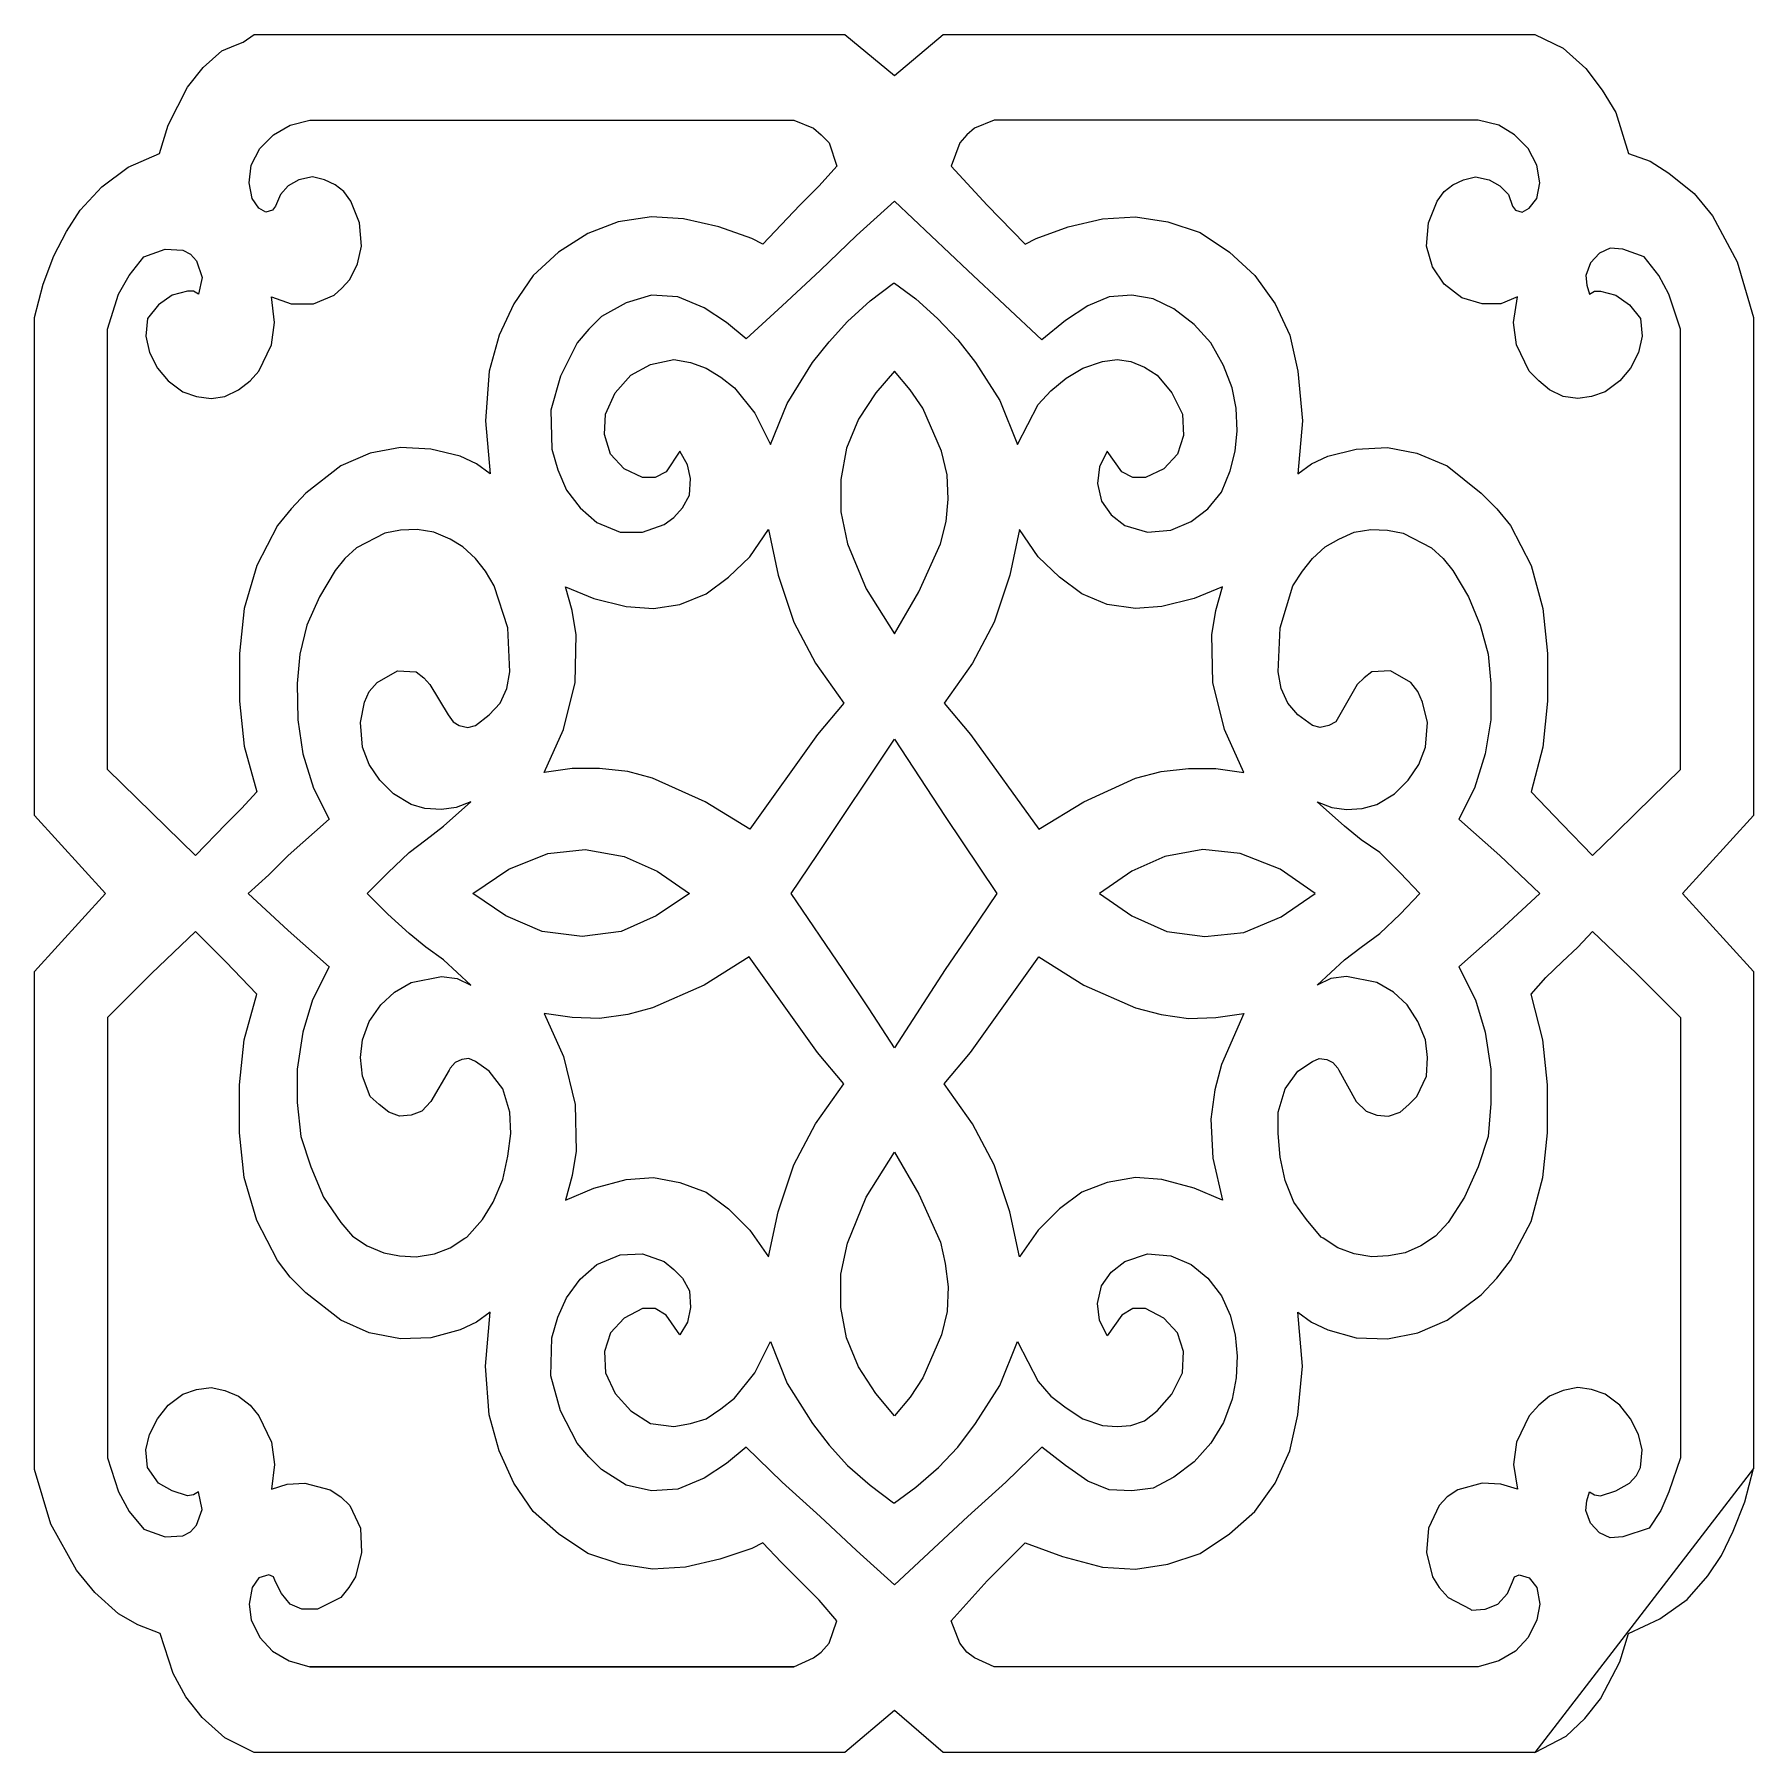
# Model space of a CAD drawing. Header units: centimetres. Extents: x 19.34 to 27, y -7.85 to -0.19.
import ezdxf

# ---------------------------------------------------------------- set-up
doc = ezdxf.new("R2010")
doc.units = ezdxf.units.CM
doc.header["$MEASUREMENT"] = 0
doc.layers.add('layer 1', color=7, linetype='Continuous')

msp = doc.modelspace()

# ---------------------------------------------------------------- linework, layer by layer
at = {"layer": 'layer 1', "color": 250}
for points, knots in [([(26.99976, -6.58026), (26.99976, -6.58026), (26.99976, -5.85424), (26.99976, -5.85424), (26.99976, -5.85424), (26.99976, -5.85424), (26.99976, -5.14127), (26.99976, -5.14127), (26.99976, -5.14127), (26.99976, -5.14127), (26.99976, -4.36743), (26.99976, -4.36743), (26.99976, -4.36743), (26.99976, -4.36743), (26.6824, -4.01964), (26.6824, -4.01964), (26.6824, -4.01964), (26.6824, -4.01964), (26.99976, -3.67184), (26.99976, -3.67184), (26.99976, -3.67184), (26.99976, -3.67184), (26.99976, -1.45467), (26.99976, -1.45467), (26.99976, -1.45467), (26.99976, -1.45467), (26.92586, -1.20687), (26.92586, -1.20687), (26.92586, -1.20687), (26.92586, -1.20687), (26.81717, -1.00254), (26.81717, -1.00254), (26.81717, -1.00254), (26.81717, -1.00254), (26.73458, -0.90255), (26.73458, -0.90255), (26.73458, -0.90255), (26.73458, -0.90255), (26.62154, -0.81125), (26.62154, -0.81125), (26.62154, -0.81125), (26.62154, -0.81125), (26.53894, -0.75908), (26.53894, -0.75908), (26.53894, -0.75908), (26.53894, -0.75908), (26.44329, -0.72431), (26.44329, -0.72431), (26.44329, -0.72431), (26.44329, -0.72431), (26.38678, -0.54172), (26.38678, -0.54172), (26.38678, -0.54172), (26.38678, -0.54172), (26.32592, -0.44172), (26.32592, -0.44172), (26.32592, -0.44172), (26.32592, -0.44172), (26.25201, -0.34608), (26.25201, -0.34608), (26.25201, -0.34608), (26.25201, -0.34608), (26.15202, -0.25479), (26.15202, -0.25479), (26.15202, -0.25479), (26.15202, -0.25479), (26.02595, -0.19392), (26.02595, -0.19392), (26.02595, -0.19392), (26.02595, -0.19392), (23.39142, -0.19392), (23.39142, -0.19392), (23.39142, -0.19392), (23.39142, -0.19392), (23.17405, -0.37651), (23.17405, -0.37651), (23.17405, -0.37651), (23.17405, -0.37651), (22.95233, -0.19392), (22.95233, -0.19392), (22.95233, -0.19392), (22.95233, -0.19392), (20.32215, -0.19392), (20.32215, -0.19392), (20.32215, -0.19392), (20.32215, -0.19392), (20.27433, -0.2287), (20.27433, -0.2287), (20.27433, -0.2287), (20.27433, -0.2287), (20.23955, -0.24174), (20.23955, -0.24174), (20.23955, -0.24174), (20.23955, -0.24174), (20.17869, -0.26783), (20.17869, -0.26783), (20.17869, -0.26783), (20.17869, -0.26783), (20.09609, -0.34174), (20.09609, -0.34174), (20.09609, -0.34174), (20.09609, -0.34174), (20.02653, -0.42868), (20.02653, -0.42868), (20.02653, -0.42868), (20.02653, -0.42868), (19.93958, -0.59823), (19.93958, -0.59823), (19.93958, -0.59823), (19.93958, -0.59823), (19.90046, -0.72431), (19.90046, -0.72431), (19.90046, -0.72431), (19.90046, -0.72431), (19.76133, -0.78517), (19.76133, -0.78517), (19.76133, -0.78517), (19.76133, -0.78517), (19.64396, -0.87212), (19.64396, -0.87212), (19.64396, -0.87212), (19.64396, -0.87212), (19.54831, -0.97645), (19.54831, -0.97645), (19.54831, -0.97645), (19.54831, -0.97645), (19.48745, -1.0721), (19.48745, -1.0721), (19.48745, -1.0721), (19.48745, -1.0721), (19.43094, -1.18078), (19.43094, -1.18078), (19.43094, -1.18078), (19.43094, -1.18078), (19.38311, -1.30686), (19.38311, -1.30686), (19.38311, -1.30686), (19.38311, -1.30686), (19.34399, -1.45467), (19.34399, -1.45467), (19.34399, -1.45467), (19.34399, -1.45467), (19.34399, -2.18069), (19.34399, -2.18069), (19.34399, -2.18069), (19.34399, -2.18069), (19.34399, -2.89801), (19.34399, -2.89801), (19.34399, -2.89801), (19.34399, -2.89801), (19.34399, -3.67184), (19.34399, -3.67184), (19.34399, -3.67184), (19.34399, -3.67184), (19.66135, -4.01964), (19.66135, -4.01964), (19.66135, -4.01964), (19.66135, -4.01964), (19.34399, -4.36743), (19.34399, -4.36743), (19.34399, -4.36743), (19.34399, -4.36743), (19.34399, -5.14127), (19.34399, -5.14127), (19.34399, -5.14127), (19.34399, -5.14127), (19.34399, -5.85424), (19.34399, -5.85424), (19.34399, -5.85424), (19.34399, -5.85424), (19.34399, -6.5846), (19.34399, -6.5846), (19.34399, -6.5846), (19.34399, -6.5846), (19.41789, -6.82806), (19.41789, -6.82806), (19.41789, -6.82806), (19.41789, -6.82806), (19.53092, -7.03239), (19.53092, -7.03239), (19.53092, -7.03239), (19.53092, -7.03239), (19.61353, -7.13238), (19.61353, -7.13238), (19.61353, -7.13238), (19.61353, -7.13238), (19.71786, -7.22802), (19.71786, -7.22802), (19.71786, -7.22802), (19.71786, -7.22802), (19.80481, -7.27584), (19.80481, -7.27584), (19.80481, -7.27584), (19.80481, -7.27584), (19.9048, -7.31497), (19.9048, -7.31497), (19.9048, -7.31497), (19.9048, -7.31497), (19.96132, -7.49321), (19.96132, -7.49321), (19.96132, -7.49321), (19.96132, -7.49321), (20.01783, -7.59755), (20.01783, -7.59755), (20.01783, -7.59755), (20.01783, -7.59755), (20.09174, -7.68884), (20.09174, -7.68884), (20.09174, -7.68884), (20.09174, -7.68884), (20.19173, -7.78014), (20.19173, -7.78014), (20.19173, -7.78014), (20.19173, -7.78014), (20.32215, -7.84536), (20.32215, -7.84536), (20.32215, -7.84536), (20.32215, -7.84536), (22.95233, -7.84536), (22.95233, -7.84536), (22.95233, -7.84536), (22.95233, -7.84536), (23.17405, -7.65841), (23.17405, -7.65841), (23.17405, -7.65841), (23.17405, -7.65841), (23.39142, -7.84536), (23.39142, -7.84536), (23.39142, -7.84536), (23.39142, -7.84536), (26.02595, -7.84536), (26.02595, -7.84536), (26.02595, -7.84536), (26.02595, -7.84536), (26.99976, -6.58026), (26.99976, -6.58026)], [0, 0, 0, 0, 0.0166667, 0.0166667, 0.0166667, 0.0166667, 0.0333333, 0.0333333, 0.0333333, 0.0333333, 0.05, 0.05, 0.05, 0.05, 0.0666667, 0.0666667, 0.0666667, 0.0666667, 0.0833333, 0.0833333, 0.0833333, 0.0833333, 0.1, 0.1, 0.1, 0.1, 0.1166667, 0.1166667, 0.1166667, 0.1166667, 0.1333333, 0.1333333, 0.1333333, 0.1333333, 0.15, 0.15, 0.15, 0.15, 0.1666667, 0.1666667, 0.1666667, 0.1666667, 0.1833333, 0.1833333, 0.1833333, 0.1833333, 0.2, 0.2, 0.2, 0.2, 0.2166667, 0.2166667, 0.2166667, 0.2166667, 0.2333333, 0.2333333, 0.2333333, 0.2333333, 0.25, 0.25, 0.25, 0.25, 0.2666667, 0.2666667, 0.2666667, 0.2666667, 0.2833333, 0.2833333, 0.2833333, 0.2833333, 0.3, 0.3, 0.3, 0.3, 0.3166667, 0.3166667, 0.3166667, 0.3166667, 0.3333333, 0.3333333, 0.3333333, 0.3333333, 0.35, 0.35, 0.35, 0.35, 0.3666667, 0.3666667, 0.3666667, 0.3666667, 0.3833333, 0.3833333, 0.3833333, 0.3833333, 0.4, 0.4, 0.4, 0.4, 0.4166667, 0.4166667, 0.4166667, 0.4166667, 0.4333333, 0.4333333, 0.4333333, 0.4333333, 0.45, 0.45, 0.45, 0.45, 0.4666667, 0.4666667, 0.4666667, 0.4666667, 0.4833333, 0.4833333, 0.4833333, 0.4833333, 0.5, 0.5, 0.5, 0.5, 0.5166667, 0.5166667, 0.5166667, 0.5166667, 0.5333333, 0.5333333, 0.5333333, 0.5333333, 0.55, 0.55, 0.55, 0.55, 0.5666667, 0.5666667, 0.5666667, 0.5666667, 0.5833333, 0.5833333, 0.5833333, 0.5833333, 0.6, 0.6, 0.6, 0.6, 0.6166667, 0.6166667, 0.6166667, 0.6166667, 0.6333333, 0.6333333, 0.6333333, 0.6333333, 0.65, 0.65, 0.65, 0.65, 0.6666667, 0.6666667, 0.6666667, 0.6666667, 0.6833333, 0.6833333, 0.6833333, 0.6833333, 0.7, 0.7, 0.7, 0.7, 0.7166667, 0.7166667, 0.7166667, 0.7166667, 0.7333333, 0.7333333, 0.7333333, 0.7333333, 0.75, 0.75, 0.75, 0.75, 0.7666667, 0.7666667, 0.7666667, 0.7666667, 0.7833333, 0.7833333, 0.7833333, 0.7833333, 0.8, 0.8, 0.8, 0.8, 0.8166667, 0.8166667, 0.8166667, 0.8166667, 0.8333333, 0.8333333, 0.8333333, 0.8333333, 0.85, 0.85, 0.85, 0.85, 0.8666667, 0.8666667, 0.8666667, 0.8666667, 0.8833333, 0.8833333, 0.8833333, 0.8833333, 0.9, 0.9, 0.9, 0.9, 0.9166667, 0.9166667, 0.9166667, 0.9166667, 0.9333333, 0.9333333, 0.9333333, 0.9333333, 0.95, 0.95, 0.95, 0.95, 0.9666667, 0.9666667, 0.9666667, 0.9666667, 1, 1, 1, 1]), ([(20.33519, -3.5675), (20.33519, -3.5675), (20.27868, -3.36318), (20.27868, -3.36318), (20.27868, -3.36318), (20.27868, -3.36318), (20.25694, -3.1632), (20.25694, -3.1632), (20.25694, -3.1632), (20.25694, -3.1632), (20.25694, -2.95018), (20.25694, -2.95018), (20.25694, -2.95018), (20.25694, -2.95018), (20.27868, -2.7502), (20.27868, -2.7502), (20.27868, -2.7502), (20.27868, -2.7502), (20.33519, -2.55891), (20.33519, -2.55891), (20.33519, -2.55891), (20.33519, -2.55891), (20.42649, -2.38067), (20.42649, -2.38067), (20.42649, -2.38067), (20.42649, -2.38067), (20.48735, -2.30676), (20.48735, -2.30676), (20.48735, -2.30676), (20.48735, -2.30676), (20.55257, -2.2372), (20.55257, -2.2372), (20.55257, -2.2372), (20.55257, -2.2372), (20.70907, -2.11547), (20.70907, -2.11547), (20.70907, -2.11547), (20.70907, -2.11547), (20.83949, -2.05896), (20.83949, -2.05896), (20.83949, -2.05896), (20.83949, -2.05896), (20.97426, -2.03287), (20.97426, -2.03287), (20.97426, -2.03287), (20.97426, -2.03287), (21.10903, -2.04157), (21.10903, -2.04157), (21.10903, -2.04157), (21.10903, -2.04157), (21.23945, -2.072), (21.23945, -2.072), (21.23945, -2.072), (21.23945, -2.072), (21.31336, -2.10678), (21.31336, -2.10678), (21.31336, -2.10678), (21.31336, -2.10678), (21.37422, -2.15025), (21.37422, -2.15025), (21.37422, -2.15025), (21.37422, -2.15025), (21.35248, -1.91549), (21.35248, -1.91549), (21.35248, -1.91549), (21.35248, -1.91549), (21.36987, -1.69378), (21.36987, -1.69378), (21.36987, -1.69378), (21.36987, -1.69378), (21.41335, -1.53292), (21.41335, -1.53292), (21.41335, -1.53292), (21.41335, -1.53292), (21.47856, -1.39381), (21.47856, -1.39381), (21.47856, -1.39381), (21.47856, -1.39381), (21.56551, -1.26773), (21.56551, -1.26773), (21.56551, -1.26773), (21.56551, -1.26773), (21.67854, -1.16339), (21.67854, -1.16339), (21.67854, -1.16339), (21.67854, -1.16339), (21.80897, -1.08079), (21.80897, -1.08079), (21.80897, -1.08079), (21.80897, -1.08079), (21.94373, -1.02862), (21.94373, -1.02862), (21.94373, -1.02862), (21.94373, -1.02862), (22.09154, -1.00688), (22.09154, -1.00688), (22.09154, -1.00688), (22.09154, -1.00688), (22.23501, -1.01558), (22.23501, -1.01558), (22.23501, -1.01558), (22.23501, -1.01558), (22.39152, -1.05036), (22.39152, -1.05036), (22.39152, -1.05036), (22.39152, -1.05036), (22.53933, -1.10253), (22.53933, -1.10253), (22.53933, -1.10253), (22.53933, -1.10253), (22.58715, -1.12861), (22.58715, -1.12861), (22.58715, -1.12861), (22.58715, -1.12861), (22.75235, -0.95472), (22.75235, -0.95472), (22.75235, -0.95472), (22.75235, -0.95472), (22.83929, -0.86777), (22.83929, -0.86777), (22.83929, -0.86777), (22.83929, -0.86777), (22.91755, -0.78082), (22.91755, -0.78082), (22.91755, -0.78082), (22.91755, -0.78082), (22.88277, -0.67649), (22.88277, -0.67649), (22.88277, -0.67649), (22.88277, -0.67649), (22.84799, -0.6417), (22.84799, -0.6417), (22.84799, -0.6417), (22.84799, -0.6417), (22.81322, -0.61127), (22.81322, -0.61127), (22.81322, -0.61127), (22.81322, -0.61127), (22.72627, -0.57649), (22.72627, -0.57649), (22.72627, -0.57649), (22.72627, -0.57649), (20.56995, -0.57649), (20.56995, -0.57649), (20.56995, -0.57649), (20.56995, -0.57649), (20.483, -0.59823), (20.483, -0.59823), (20.483, -0.59823), (20.483, -0.59823), (20.4091, -0.6417), (20.4091, -0.6417), (20.4091, -0.6417), (20.4091, -0.6417), (20.34823, -0.70257), (20.34823, -0.70257), (20.34823, -0.70257), (20.34823, -0.70257), (20.30911, -0.77647), (20.30911, -0.77647), (20.30911, -0.77647), (20.30911, -0.77647), (20.30041, -0.85472), (20.30041, -0.85472), (20.30041, -0.85472), (20.30041, -0.85472), (20.31346, -0.92429), (20.31346, -0.92429), (20.31346, -0.92429), (20.31346, -0.92429), (20.34389, -0.96776), (20.34389, -0.96776), (20.34389, -0.96776), (20.34389, -0.96776), (20.37432, -0.98515), (20.37432, -0.98515), (20.37432, -0.98515), (20.37432, -0.98515), (20.40475, -0.97645), (20.40475, -0.97645), (20.40475, -0.97645), (20.40475, -0.97645), (20.4178, -0.95906), (20.4178, -0.95906), (20.4178, -0.95906), (20.4178, -0.95906), (20.43953, -0.9069), (20.43953, -0.9069), (20.43953, -0.9069), (20.43953, -0.9069), (20.47431, -0.86777), (20.47431, -0.86777), (20.47431, -0.86777), (20.47431, -0.86777), (20.52213, -0.84169), (20.52213, -0.84169), (20.52213, -0.84169), (20.52213, -0.84169), (20.583, -0.82864), (20.583, -0.82864), (20.583, -0.82864), (20.583, -0.82864), (20.63516, -0.84169), (20.63516, -0.84169), (20.63516, -0.84169), (20.63516, -0.84169), (20.68298, -0.86342), (20.68298, -0.86342), (20.68298, -0.86342), (20.68298, -0.86342), (20.72211, -0.89385), (20.72211, -0.89385), (20.72211, -0.89385), (20.72211, -0.89385), (20.75255, -0.93733), (20.75255, -0.93733), (20.75255, -0.93733), (20.75255, -0.93733), (20.79167, -1.03297), (20.79167, -1.03297), (20.79167, -1.03297), (20.79167, -1.03297), (20.80037, -1.13731), (20.80037, -1.13731), (20.80037, -1.13731), (20.80037, -1.13731), (20.78298, -1.21556), (20.78298, -1.21556), (20.78298, -1.21556), (20.78298, -1.21556), (20.7482, -1.28512), (20.7482, -1.28512), (20.7482, -1.28512), (20.7482, -1.28512), (20.71342, -1.32424), (20.71342, -1.32424), (20.71342, -1.32424), (20.71342, -1.32424), (20.67864, -1.35468), (20.67864, -1.35468), (20.67864, -1.35468), (20.67864, -1.35468), (20.58734, -1.39381), (20.58734, -1.39381), (20.58734, -1.39381), (20.58734, -1.39381), (20.48735, -1.39381), (20.48735, -1.39381), (20.48735, -1.39381), (20.48735, -1.39381), (20.40041, -1.36337), (20.40041, -1.36337), (20.40041, -1.36337), (20.40041, -1.36337), (20.41344, -1.4764), (20.41344, -1.4764), (20.41344, -1.4764), (20.41344, -1.4764), (20.40041, -1.5764), (20.40041, -1.5764), (20.40041, -1.5764), (20.40041, -1.5764), (20.34389, -1.69378), (20.34389, -1.69378), (20.34389, -1.69378), (20.34389, -1.69378), (20.30476, -1.73725), (20.30476, -1.73725), (20.30476, -1.73725), (20.30476, -1.73725), (20.25259, -1.77638), (20.25259, -1.77638), (20.25259, -1.77638), (20.25259, -1.77638), (20.19173, -1.80681), (20.19173, -1.80681), (20.19173, -1.80681), (20.19173, -1.80681), (20.13087, -1.8155), (20.13087, -1.8155), (20.13087, -1.8155), (20.13087, -1.8155), (20.06565, -1.80681), (20.06565, -1.80681), (20.06565, -1.80681), (20.06565, -1.80681), (20.00479, -1.78507), (20.00479, -1.78507), (20.00479, -1.78507), (20.00479, -1.78507), (19.93958, -1.73725), (19.93958, -1.73725), (19.93958, -1.73725), (19.93958, -1.73725), (19.89176, -1.68073), (19.89176, -1.68073), (19.89176, -1.68073), (19.89176, -1.68073), (19.85698, -1.61117), (19.85698, -1.61117), (19.85698, -1.61117), (19.85698, -1.61117), (19.83959, -1.53727), (19.83959, -1.53727), (19.83959, -1.53727), (19.83959, -1.53727), (19.84828, -1.45901), (19.84828, -1.45901), (19.84828, -1.45901), (19.84828, -1.45901), (19.8961, -1.39815), (19.8961, -1.39815), (19.8961, -1.39815), (19.8961, -1.39815), (19.95697, -1.35468), (19.95697, -1.35468), (19.95697, -1.35468), (19.95697, -1.35468), (20.02653, -1.33729), (20.02653, -1.33729), (20.02653, -1.33729), (20.02653, -1.33729), (20.05261, -1.33729), (20.05261, -1.33729), (20.05261, -1.33729), (20.05261, -1.33729), (20.07435, -1.35033), (20.07435, -1.35033), (20.07435, -1.35033), (20.07435, -1.35033), (20.09174, -1.27642), (20.09174, -1.27642), (20.09174, -1.27642), (20.09174, -1.27642), (20.06565, -1.20252), (20.06565, -1.20252), (20.06565, -1.20252), (20.06565, -1.20252), (20.03957, -1.17209), (20.03957, -1.17209), (20.03957, -1.17209), (20.03957, -1.17209), (20.00479, -1.1547), (20.00479, -1.1547), (20.00479, -1.1547), (20.00479, -1.1547), (19.92653, -1.15035), (19.92653, -1.15035), (19.92653, -1.15035), (19.92653, -1.15035), (19.83089, -1.18513), (19.83089, -1.18513), (19.83089, -1.18513), (19.83089, -1.18513), (19.76568, -1.26773), (19.76568, -1.26773), (19.76568, -1.26773), (19.76568, -1.26773), (19.71786, -1.35033), (19.71786, -1.35033), (19.71786, -1.35033), (19.71786, -1.35033), (19.67004, -1.50683), (19.67004, -1.50683), (19.67004, -1.50683), (19.67004, -1.50683), (19.67004, -3.46752), (19.67004, -3.46752), (19.67004, -3.46752), (19.67004, -3.46752), (19.86567, -3.6588), (19.86567, -3.6588), (19.86567, -3.6588), (19.86567, -3.6588), (20.06131, -3.85009), (20.06131, -3.85009), (20.06131, -3.85009), (20.06131, -3.85009), (20.19608, -3.71097), (20.19608, -3.71097), (20.19608, -3.71097), (20.19608, -3.71097), (20.26564, -3.64141), (20.26564, -3.64141), (20.26564, -3.64141), (20.26564, -3.64141), (20.33519, -3.5675), (20.33519, -3.5675)], [0, 0, 0, 0, 0.0102041, 0.0102041, 0.0102041, 0.0102041, 0.0204082, 0.0204082, 0.0204082, 0.0204082, 0.0306122, 0.0306122, 0.0306122, 0.0306122, 0.0408163, 0.0408163, 0.0408163, 0.0408163, 0.0510204, 0.0510204, 0.0510204, 0.0510204, 0.0612245, 0.0612245, 0.0612245, 0.0612245, 0.0714286, 0.0714286, 0.0714286, 0.0714286, 0.0816327, 0.0816327, 0.0816327, 0.0816327, 0.0918367, 0.0918367, 0.0918367, 0.0918367, 0.1020408, 0.1020408, 0.1020408, 0.1020408, 0.1122449, 0.1122449, 0.1122449, 0.1122449, 0.122449, 0.122449, 0.122449, 0.122449, 0.1326531, 0.1326531, 0.1326531, 0.1326531, 0.1428571, 0.1428571, 0.1428571, 0.1428571, 0.1530612, 0.1530612, 0.1530612, 0.1530612, 0.1632653, 0.1632653, 0.1632653, 0.1632653, 0.1734694, 0.1734694, 0.1734694, 0.1734694, 0.1836735, 0.1836735, 0.1836735, 0.1836735, 0.1938776, 0.1938776, 0.1938776, 0.1938776, 0.2040816, 0.2040816, 0.2040816, 0.2040816, 0.2142857, 0.2142857, 0.2142857, 0.2142857, 0.2244898, 0.2244898, 0.2244898, 0.2244898, 0.2346939, 0.2346939, 0.2346939, 0.2346939, 0.244898, 0.244898, 0.244898, 0.244898, 0.255102, 0.255102, 0.255102, 0.255102, 0.2653061, 0.2653061, 0.2653061, 0.2653061, 0.2755102, 0.2755102, 0.2755102, 0.2755102, 0.2857143, 0.2857143, 0.2857143, 0.2857143, 0.2959184, 0.2959184, 0.2959184, 0.2959184, 0.3061224, 0.3061224, 0.3061224, 0.3061224, 0.3163265, 0.3163265, 0.3163265, 0.3163265, 0.3265306, 0.3265306, 0.3265306, 0.3265306, 0.3367347, 0.3367347, 0.3367347, 0.3367347, 0.3469388, 0.3469388, 0.3469388, 0.3469388, 0.3571429, 0.3571429, 0.3571429, 0.3571429, 0.3673469, 0.3673469, 0.3673469, 0.3673469, 0.377551, 0.377551, 0.377551, 0.377551, 0.3877551, 0.3877551, 0.3877551, 0.3877551, 0.3979592, 0.3979592, 0.3979592, 0.3979592, 0.4081633, 0.4081633, 0.4081633, 0.4081633, 0.4183673, 0.4183673, 0.4183673, 0.4183673, 0.4285714, 0.4285714, 0.4285714, 0.4285714, 0.4387755, 0.4387755, 0.4387755, 0.4387755, 0.4489796, 0.4489796, 0.4489796, 0.4489796, 0.4591837, 0.4591837, 0.4591837, 0.4591837, 0.4693878, 0.4693878, 0.4693878, 0.4693878, 0.4795918, 0.4795918, 0.4795918, 0.4795918, 0.4897959, 0.4897959, 0.4897959, 0.4897959, 0.5, 0.5, 0.5, 0.5, 0.5102041, 0.5102041, 0.5102041, 0.5102041, 0.5204082, 0.5204082, 0.5204082, 0.5204082, 0.5306122, 0.5306122, 0.5306122, 0.5306122, 0.5408163, 0.5408163, 0.5408163, 0.5408163, 0.5510204, 0.5510204, 0.5510204, 0.5510204, 0.5612245, 0.5612245, 0.5612245, 0.5612245, 0.5714286, 0.5714286, 0.5714286, 0.5714286, 0.5816327, 0.5816327, 0.5816327, 0.5816327, 0.5918367, 0.5918367, 0.5918367, 0.5918367, 0.6020408, 0.6020408, 0.6020408, 0.6020408, 0.6122449, 0.6122449, 0.6122449, 0.6122449, 0.622449, 0.622449, 0.622449, 0.622449, 0.6326531, 0.6326531, 0.6326531, 0.6326531, 0.6428571, 0.6428571, 0.6428571, 0.6428571, 0.6530612, 0.6530612, 0.6530612, 0.6530612, 0.6632653, 0.6632653, 0.6632653, 0.6632653, 0.6734694, 0.6734694, 0.6734694, 0.6734694, 0.6836735, 0.6836735, 0.6836735, 0.6836735, 0.6938776, 0.6938776, 0.6938776, 0.6938776, 0.7040816, 0.7040816, 0.7040816, 0.7040816, 0.7142857, 0.7142857, 0.7142857, 0.7142857, 0.7244898, 0.7244898, 0.7244898, 0.7244898, 0.7346939, 0.7346939, 0.7346939, 0.7346939, 0.744898, 0.744898, 0.744898, 0.744898, 0.755102, 0.755102, 0.755102, 0.755102, 0.7653061, 0.7653061, 0.7653061, 0.7653061, 0.7755102, 0.7755102, 0.7755102, 0.7755102, 0.7857143, 0.7857143, 0.7857143, 0.7857143, 0.7959184, 0.7959184, 0.7959184, 0.7959184, 0.8061224, 0.8061224, 0.8061224, 0.8061224, 0.8163265, 0.8163265, 0.8163265, 0.8163265, 0.8265306, 0.8265306, 0.8265306, 0.8265306, 0.8367347, 0.8367347, 0.8367347, 0.8367347, 0.8469388, 0.8469388, 0.8469388, 0.8469388, 0.8571429, 0.8571429, 0.8571429, 0.8571429, 0.8673469, 0.8673469, 0.8673469, 0.8673469, 0.877551, 0.877551, 0.877551, 0.877551, 0.8877551, 0.8877551, 0.8877551, 0.8877551, 0.8979592, 0.8979592, 0.8979592, 0.8979592, 0.9081633, 0.9081633, 0.9081633, 0.9081633, 0.9183673, 0.9183673, 0.9183673, 0.9183673, 0.9285714, 0.9285714, 0.9285714, 0.9285714, 0.9387755, 0.9387755, 0.9387755, 0.9387755, 0.9489796, 0.9489796, 0.9489796, 0.9489796, 0.9591837, 0.9591837, 0.9591837, 0.9591837, 0.9693878, 0.9693878, 0.9693878, 0.9693878, 0.9795918, 0.9795918, 0.9795918, 0.9795918, 1, 1, 1, 1]), ([(26.51286, -1.18513), (26.51286, -1.18513), (26.57806, -1.26773), (26.57806, -1.26773), (26.57806, -1.26773), (26.57806, -1.26773), (26.62154, -1.35033), (26.62154, -1.35033), (26.62154, -1.35033), (26.62154, -1.35033), (26.67371, -1.50683), (26.67371, -1.50683), (26.67371, -1.50683), (26.67371, -1.50683), (26.67371, -3.46752), (26.67371, -3.46752), (26.67371, -3.46752), (26.67371, -3.46752), (26.47808, -3.6588), (26.47808, -3.6588), (26.47808, -3.6588), (26.47808, -3.6588), (26.38243, -3.75445), (26.38243, -3.75445), (26.38243, -3.75445), (26.38243, -3.75445), (26.28244, -3.85009), (26.28244, -3.85009), (26.28244, -3.85009), (26.28244, -3.85009), (26.14767, -3.71097), (26.14767, -3.71097), (26.14767, -3.71097), (26.14767, -3.71097), (26.00856, -3.5675), (26.00856, -3.5675), (26.00856, -3.5675), (26.00856, -3.5675), (26.06072, -3.36753), (26.06072, -3.36753), (26.06072, -3.36753), (26.06072, -3.36753), (26.08247, -3.1632), (26.08247, -3.1632), (26.08247, -3.1632), (26.08247, -3.1632), (26.08247, -2.95018), (26.08247, -2.95018), (26.08247, -2.95018), (26.08247, -2.95018), (26.06072, -2.7502), (26.06072, -2.7502), (26.06072, -2.7502), (26.06072, -2.7502), (26.00856, -2.55891), (26.00856, -2.55891), (26.00856, -2.55891), (26.00856, -2.55891), (25.91726, -2.38067), (25.91726, -2.38067), (25.91726, -2.38067), (25.91726, -2.38067), (25.8564, -2.30676), (25.8564, -2.30676), (25.8564, -2.30676), (25.8564, -2.30676), (25.78684, -2.2372), (25.78684, -2.2372), (25.78684, -2.2372), (25.78684, -2.2372), (25.63468, -2.11547), (25.63468, -2.11547), (25.63468, -2.11547), (25.63468, -2.11547), (25.49991, -2.05896), (25.49991, -2.05896), (25.49991, -2.05896), (25.49991, -2.05896), (25.36948, -2.03287), (25.36948, -2.03287), (25.36948, -2.03287), (25.36948, -2.03287), (25.23037, -2.04157), (25.23037, -2.04157), (25.23037, -2.04157), (25.23037, -2.04157), (25.1043, -2.072), (25.1043, -2.072), (25.1043, -2.072), (25.1043, -2.072), (25.03039, -2.10678), (25.03039, -2.10678), (25.03039, -2.10678), (25.03039, -2.10678), (24.96953, -2.15025), (24.96953, -2.15025), (24.96953, -2.15025), (24.96953, -2.15025), (24.99126, -1.91549), (24.99126, -1.91549), (24.99126, -1.91549), (24.99126, -1.91549), (24.96953, -1.69378), (24.96953, -1.69378), (24.96953, -1.69378), (24.96953, -1.69378), (24.93475, -1.53292), (24.93475, -1.53292), (24.93475, -1.53292), (24.93475, -1.53292), (24.86953, -1.39381), (24.86953, -1.39381), (24.86953, -1.39381), (24.86953, -1.39381), (24.77824, -1.26773), (24.77824, -1.26773), (24.77824, -1.26773), (24.77824, -1.26773), (24.66521, -1.16339), (24.66521, -1.16339), (24.66521, -1.16339), (24.66521, -1.16339), (24.53478, -1.07644), (24.53478, -1.07644), (24.53478, -1.07644), (24.53478, -1.07644), (24.39132, -1.02862), (24.39132, -1.02862), (24.39132, -1.02862), (24.39132, -1.02862), (24.24785, -1.00688), (24.24785, -1.00688), (24.24785, -1.00688), (24.24785, -1.00688), (24.10005, -1.01558), (24.10005, -1.01558), (24.10005, -1.01558), (24.10005, -1.01558), (23.94789, -1.05036), (23.94789, -1.05036), (23.94789, -1.05036), (23.94789, -1.05036), (23.80442, -1.10253), (23.80442, -1.10253), (23.80442, -1.10253), (23.80442, -1.10253), (23.7566, -1.12861), (23.7566, -1.12861), (23.7566, -1.12861), (23.7566, -1.12861), (23.58705, -0.95472), (23.58705, -0.95472), (23.58705, -0.95472), (23.58705, -0.95472), (23.4262, -0.78082), (23.4262, -0.78082), (23.4262, -0.78082), (23.4262, -0.78082), (23.46533, -0.67649), (23.46533, -0.67649), (23.46533, -0.67649), (23.46533, -0.67649), (23.49576, -0.6417), (23.49576, -0.6417), (23.49576, -0.6417), (23.49576, -0.6417), (23.53053, -0.61127), (23.53053, -0.61127), (23.53053, -0.61127), (23.53053, -0.61127), (23.61748, -0.57649), (23.61748, -0.57649), (23.61748, -0.57649), (23.61748, -0.57649), (25.7738, -0.57649), (25.7738, -0.57649), (25.7738, -0.57649), (25.7738, -0.57649), (25.86509, -0.59823), (25.86509, -0.59823), (25.86509, -0.59823), (25.86509, -0.59823), (25.93465, -0.6417), (25.93465, -0.6417), (25.93465, -0.6417), (25.93465, -0.6417), (25.99552, -0.70257), (25.99552, -0.70257), (25.99552, -0.70257), (25.99552, -0.70257), (26.03464, -0.77647), (26.03464, -0.77647), (26.03464, -0.77647), (26.03464, -0.77647), (26.04768, -0.85472), (26.04768, -0.85472), (26.04768, -0.85472), (26.04768, -0.85472), (26.03464, -0.92429), (26.03464, -0.92429), (26.03464, -0.92429), (26.03464, -0.92429), (25.99986, -0.96776), (25.99986, -0.96776), (25.99986, -0.96776), (25.99986, -0.96776), (25.96943, -0.98515), (25.96943, -0.98515), (25.96943, -0.98515), (25.96943, -0.98515), (25.939, -0.97645), (25.939, -0.97645), (25.939, -0.97645), (25.939, -0.97645), (25.92595, -0.95906), (25.92595, -0.95906), (25.92595, -0.95906), (25.92595, -0.95906), (25.90857, -0.9069), (25.90857, -0.9069), (25.90857, -0.9069), (25.90857, -0.9069), (25.86944, -0.86777), (25.86944, -0.86777), (25.86944, -0.86777), (25.86944, -0.86777), (25.82162, -0.84169), (25.82162, -0.84169), (25.82162, -0.84169), (25.82162, -0.84169), (25.76075, -0.82864), (25.76075, -0.82864), (25.76075, -0.82864), (25.76075, -0.82864), (25.70859, -0.84169), (25.70859, -0.84169), (25.70859, -0.84169), (25.70859, -0.84169), (25.66077, -0.86342), (25.66077, -0.86342), (25.66077, -0.86342), (25.66077, -0.86342), (25.62164, -0.89385), (25.62164, -0.89385), (25.62164, -0.89385), (25.62164, -0.89385), (25.5912, -0.93733), (25.5912, -0.93733), (25.5912, -0.93733), (25.5912, -0.93733), (25.55208, -1.03297), (25.55208, -1.03297), (25.55208, -1.03297), (25.55208, -1.03297), (25.54338, -1.13731), (25.54338, -1.13731), (25.54338, -1.13731), (25.54338, -1.13731), (25.56946, -1.2286), (25.56946, -1.2286), (25.56946, -1.2286), (25.56946, -1.2286), (25.62164, -1.30686), (25.62164, -1.30686), (25.62164, -1.30686), (25.62164, -1.30686), (25.6999, -1.36772), (25.6999, -1.36772), (25.6999, -1.36772), (25.6999, -1.36772), (25.79118, -1.39381), (25.79118, -1.39381), (25.79118, -1.39381), (25.79118, -1.39381), (25.87379, -1.39381), (25.87379, -1.39381), (25.87379, -1.39381), (25.87379, -1.39381), (25.94769, -1.36337), (25.94769, -1.36337), (25.94769, -1.36337), (25.94769, -1.36337), (25.93031, -1.4764), (25.93031, -1.4764), (25.93031, -1.4764), (25.93031, -1.4764), (25.94334, -1.5764), (25.94334, -1.5764), (25.94334, -1.5764), (25.94334, -1.5764), (25.99986, -1.69378), (25.99986, -1.69378), (25.99986, -1.69378), (25.99986, -1.69378), (26.04334, -1.73725), (26.04334, -1.73725), (26.04334, -1.73725), (26.04334, -1.73725), (26.09116, -1.77638), (26.09116, -1.77638), (26.09116, -1.77638), (26.09116, -1.77638), (26.15202, -1.80681), (26.15202, -1.80681), (26.15202, -1.80681), (26.15202, -1.80681), (26.21723, -1.8155), (26.21723, -1.8155), (26.21723, -1.8155), (26.21723, -1.8155), (26.2781, -1.80681), (26.2781, -1.80681), (26.2781, -1.80681), (26.2781, -1.80681), (26.33896, -1.78507), (26.33896, -1.78507), (26.33896, -1.78507), (26.33896, -1.78507), (26.40417, -1.73725), (26.40417, -1.73725), (26.40417, -1.73725), (26.40417, -1.73725), (26.45199, -1.68073), (26.45199, -1.68073), (26.45199, -1.68073), (26.45199, -1.68073), (26.48677, -1.61117), (26.48677, -1.61117), (26.48677, -1.61117), (26.48677, -1.61117), (26.50416, -1.53727), (26.50416, -1.53727), (26.50416, -1.53727), (26.50416, -1.53727), (26.49547, -1.45901), (26.49547, -1.45901), (26.49547, -1.45901), (26.49547, -1.45901), (26.44765, -1.39815), (26.44765, -1.39815), (26.44765, -1.39815), (26.44765, -1.39815), (26.38678, -1.35468), (26.38678, -1.35468), (26.38678, -1.35468), (26.38678, -1.35468), (26.31722, -1.33729), (26.31722, -1.33729), (26.31722, -1.33729), (26.31722, -1.33729), (26.29114, -1.33729), (26.29114, -1.33729), (26.29114, -1.33729), (26.29114, -1.33729), (26.2694, -1.35033), (26.2694, -1.35033), (26.2694, -1.35033), (26.2694, -1.35033), (26.25636, -1.3112), (26.25636, -1.3112), (26.25636, -1.3112), (26.25636, -1.3112), (26.25201, -1.26773), (26.25201, -1.26773), (26.25201, -1.26773), (26.25201, -1.26773), (26.27375, -1.21121), (26.27375, -1.21121), (26.27375, -1.21121), (26.27375, -1.21121), (26.31288, -1.16774), (26.31288, -1.16774), (26.31288, -1.16774), (26.31288, -1.16774), (26.3607, -1.14601), (26.3607, -1.14601), (26.3607, -1.14601), (26.3607, -1.14601), (26.41721, -1.15035), (26.41721, -1.15035), (26.41721, -1.15035), (26.41721, -1.15035), (26.51286, -1.18513), (26.51286, -1.18513)], [0, 0, 0, 0, 0.0103093, 0.0103093, 0.0103093, 0.0103093, 0.0206186, 0.0206186, 0.0206186, 0.0206186, 0.0309278, 0.0309278, 0.0309278, 0.0309278, 0.0412371, 0.0412371, 0.0412371, 0.0412371, 0.0515464, 0.0515464, 0.0515464, 0.0515464, 0.0618557, 0.0618557, 0.0618557, 0.0618557, 0.0721649, 0.0721649, 0.0721649, 0.0721649, 0.0824742, 0.0824742, 0.0824742, 0.0824742, 0.0927835, 0.0927835, 0.0927835, 0.0927835, 0.1030928, 0.1030928, 0.1030928, 0.1030928, 0.1134021, 0.1134021, 0.1134021, 0.1134021, 0.1237113, 0.1237113, 0.1237113, 0.1237113, 0.1340206, 0.1340206, 0.1340206, 0.1340206, 0.1443299, 0.1443299, 0.1443299, 0.1443299, 0.1546392, 0.1546392, 0.1546392, 0.1546392, 0.1649485, 0.1649485, 0.1649485, 0.1649485, 0.1752577, 0.1752577, 0.1752577, 0.1752577, 0.185567, 0.185567, 0.185567, 0.185567, 0.1958763, 0.1958763, 0.1958763, 0.1958763, 0.2061856, 0.2061856, 0.2061856, 0.2061856, 0.2164948, 0.2164948, 0.2164948, 0.2164948, 0.2268041, 0.2268041, 0.2268041, 0.2268041, 0.2371134, 0.2371134, 0.2371134, 0.2371134, 0.2474227, 0.2474227, 0.2474227, 0.2474227, 0.257732, 0.257732, 0.257732, 0.257732, 0.2680412, 0.2680412, 0.2680412, 0.2680412, 0.2783505, 0.2783505, 0.2783505, 0.2783505, 0.2886598, 0.2886598, 0.2886598, 0.2886598, 0.2989691, 0.2989691, 0.2989691, 0.2989691, 0.3092784, 0.3092784, 0.3092784, 0.3092784, 0.3195876, 0.3195876, 0.3195876, 0.3195876, 0.3298969, 0.3298969, 0.3298969, 0.3298969, 0.3402062, 0.3402062, 0.3402062, 0.3402062, 0.3505155, 0.3505155, 0.3505155, 0.3505155, 0.3608247, 0.3608247, 0.3608247, 0.3608247, 0.371134, 0.371134, 0.371134, 0.371134, 0.3814433, 0.3814433, 0.3814433, 0.3814433, 0.3917526, 0.3917526, 0.3917526, 0.3917526, 0.4020619, 0.4020619, 0.4020619, 0.4020619, 0.4123711, 0.4123711, 0.4123711, 0.4123711, 0.4226804, 0.4226804, 0.4226804, 0.4226804, 0.4329897, 0.4329897, 0.4329897, 0.4329897, 0.443299, 0.443299, 0.443299, 0.443299, 0.4536082, 0.4536082, 0.4536082, 0.4536082, 0.4639175, 0.4639175, 0.4639175, 0.4639175, 0.4742268, 0.4742268, 0.4742268, 0.4742268, 0.4845361, 0.4845361, 0.4845361, 0.4845361, 0.4948454, 0.4948454, 0.4948454, 0.4948454, 0.5051546, 0.5051546, 0.5051546, 0.5051546, 0.5154639, 0.5154639, 0.5154639, 0.5154639, 0.5257732, 0.5257732, 0.5257732, 0.5257732, 0.5360825, 0.5360825, 0.5360825, 0.5360825, 0.5463918, 0.5463918, 0.5463918, 0.5463918, 0.556701, 0.556701, 0.556701, 0.556701, 0.5670103, 0.5670103, 0.5670103, 0.5670103, 0.5773196, 0.5773196, 0.5773196, 0.5773196, 0.5876289, 0.5876289, 0.5876289, 0.5876289, 0.5979381, 0.5979381, 0.5979381, 0.5979381, 0.6082474, 0.6082474, 0.6082474, 0.6082474, 0.6185567, 0.6185567, 0.6185567, 0.6185567, 0.628866, 0.628866, 0.628866, 0.628866, 0.6391753, 0.6391753, 0.6391753, 0.6391753, 0.6494845, 0.6494845, 0.6494845, 0.6494845, 0.6597938, 0.6597938, 0.6597938, 0.6597938, 0.6701031, 0.6701031, 0.6701031, 0.6701031, 0.6804124, 0.6804124, 0.6804124, 0.6804124, 0.6907216, 0.6907216, 0.6907216, 0.6907216, 0.7010309, 0.7010309, 0.7010309, 0.7010309, 0.7113402, 0.7113402, 0.7113402, 0.7113402, 0.7216495, 0.7216495, 0.7216495, 0.7216495, 0.7319588, 0.7319588, 0.7319588, 0.7319588, 0.742268, 0.742268, 0.742268, 0.742268, 0.7525773, 0.7525773, 0.7525773, 0.7525773, 0.7628866, 0.7628866, 0.7628866, 0.7628866, 0.7731959, 0.7731959, 0.7731959, 0.7731959, 0.7835052, 0.7835052, 0.7835052, 0.7835052, 0.7938144, 0.7938144, 0.7938144, 0.7938144, 0.8041237, 0.8041237, 0.8041237, 0.8041237, 0.814433, 0.814433, 0.814433, 0.814433, 0.8247423, 0.8247423, 0.8247423, 0.8247423, 0.8350515, 0.8350515, 0.8350515, 0.8350515, 0.8453608, 0.8453608, 0.8453608, 0.8453608, 0.8556701, 0.8556701, 0.8556701, 0.8556701, 0.8659794, 0.8659794, 0.8659794, 0.8659794, 0.8762887, 0.8762887, 0.8762887, 0.8762887, 0.8865979, 0.8865979, 0.8865979, 0.8865979, 0.8969072, 0.8969072, 0.8969072, 0.8969072, 0.9072165, 0.9072165, 0.9072165, 0.9072165, 0.9175258, 0.9175258, 0.9175258, 0.9175258, 0.9278351, 0.9278351, 0.9278351, 0.9278351, 0.9381443, 0.9381443, 0.9381443, 0.9381443, 0.9484536, 0.9484536, 0.9484536, 0.9484536, 0.9587629, 0.9587629, 0.9587629, 0.9587629, 0.9690722, 0.9690722, 0.9690722, 0.9690722, 0.9793814, 0.9793814, 0.9793814, 0.9793814, 1, 1, 1, 1]), ([(23.83051, -1.55466), (23.83051, -1.55466), (23.93485, -1.46771), (23.93485, -1.46771), (23.93485, -1.46771), (23.93485, -1.46771), (24.03483, -1.4025), (24.03483, -1.4025), (24.03483, -1.4025), (24.03483, -1.4025), (24.13048, -1.36337), (24.13048, -1.36337), (24.13048, -1.36337), (24.13048, -1.36337), (24.23047, -1.35468), (24.23047, -1.35468), (24.23047, -1.35468), (24.23047, -1.35468), (24.32611, -1.37207), (24.32611, -1.37207), (24.32611, -1.37207), (24.32611, -1.37207), (24.41741, -1.41554), (24.41741, -1.41554), (24.41741, -1.41554), (24.41741, -1.41554), (24.5087, -1.4851), (24.5087, -1.4851), (24.5087, -1.4851), (24.5087, -1.4851), (24.58261, -1.5677), (24.58261, -1.5677), (24.58261, -1.5677), (24.58261, -1.5677), (24.63912, -1.66769), (24.63912, -1.66769), (24.63912, -1.66769), (24.63912, -1.66769), (24.67825, -1.76768), (24.67825, -1.76768), (24.67825, -1.76768), (24.67825, -1.76768), (24.69564, -1.85898), (24.69564, -1.85898), (24.69564, -1.85898), (24.69564, -1.85898), (24.69999, -1.95897), (24.69999, -1.95897), (24.69999, -1.95897), (24.69999, -1.95897), (24.69129, -2.05026), (24.69129, -2.05026), (24.69129, -2.05026), (24.69129, -2.05026), (24.66955, -2.13721), (24.66955, -2.13721), (24.66955, -2.13721), (24.66955, -2.13721), (24.63043, -2.23285), (24.63043, -2.23285), (24.63043, -2.23285), (24.63043, -2.23285), (24.56957, -2.30676), (24.56957, -2.30676), (24.56957, -2.30676), (24.56957, -2.30676), (24.49566, -2.36328), (24.49566, -2.36328), (24.49566, -2.36328), (24.49566, -2.36328), (24.40437, -2.40241), (24.40437, -2.40241), (24.40437, -2.40241), (24.40437, -2.40241), (24.30003, -2.4111), (24.30003, -2.4111), (24.30003, -2.4111), (24.30003, -2.4111), (24.20004, -2.38067), (24.20004, -2.38067), (24.20004, -2.38067), (24.20004, -2.38067), (24.13917, -2.33284), (24.13917, -2.33284), (24.13917, -2.33284), (24.13917, -2.33284), (24.0957, -2.27198), (24.0957, -2.27198), (24.0957, -2.27198), (24.0957, -2.27198), (24.07831, -2.19373), (24.07831, -2.19373), (24.07831, -2.19373), (24.07831, -2.19373), (24.087, -2.11982), (24.087, -2.11982), (24.087, -2.11982), (24.087, -2.11982), (24.12178, -2.05026), (24.12178, -2.05026), (24.12178, -2.05026), (24.12178, -2.05026), (24.18699, -2.14156), (24.18699, -2.14156), (24.18699, -2.14156), (24.18699, -2.14156), (24.23482, -2.16764), (24.23482, -2.16764), (24.23482, -2.16764), (24.23482, -2.16764), (24.29133, -2.16764), (24.29133, -2.16764), (24.29133, -2.16764), (24.29133, -2.16764), (24.37393, -2.12851), (24.37393, -2.12851), (24.37393, -2.12851), (24.37393, -2.12851), (24.4348, -2.0633), (24.4348, -2.0633), (24.4348, -2.0633), (24.4348, -2.0633), (24.46088, -1.98071), (24.46088, -1.98071), (24.46088, -1.98071), (24.46088, -1.98071), (24.45653, -1.88506), (24.45653, -1.88506), (24.45653, -1.88506), (24.45653, -1.88506), (24.40871, -1.78942), (24.40871, -1.78942), (24.40871, -1.78942), (24.40871, -1.78942), (24.3435, -1.71117), (24.3435, -1.71117), (24.3435, -1.71117), (24.3435, -1.71117), (24.28698, -1.67639), (24.28698, -1.67639), (24.28698, -1.67639), (24.28698, -1.67639), (24.22612, -1.6503), (24.22612, -1.6503), (24.22612, -1.6503), (24.22612, -1.6503), (24.16526, -1.6416), (24.16526, -1.6416), (24.16526, -1.6416), (24.16526, -1.6416), (24.10005, -1.6503), (24.10005, -1.6503), (24.10005, -1.6503), (24.10005, -1.6503), (24.0131, -1.68073), (24.0131, -1.68073), (24.0131, -1.68073), (24.0131, -1.68073), (23.93919, -1.72421), (23.93919, -1.72421), (23.93919, -1.72421), (23.93919, -1.72421), (23.86963, -1.78072), (23.86963, -1.78072), (23.86963, -1.78072), (23.86963, -1.78072), (23.81312, -1.84158), (23.81312, -1.84158), (23.81312, -1.84158), (23.81312, -1.84158), (23.72182, -2.01983), (23.72182, -2.01983), (23.72182, -2.01983), (23.72182, -2.01983), (23.64356, -1.8242), (23.64356, -1.8242), (23.64356, -1.8242), (23.64356, -1.8242), (23.53488, -1.65465), (23.53488, -1.65465), (23.53488, -1.65465), (23.53488, -1.65465), (23.45663, -1.55466), (23.45663, -1.55466), (23.45663, -1.55466), (23.45663, -1.55466), (23.36533, -1.45901), (23.36533, -1.45901), (23.36533, -1.45901), (23.36533, -1.45901), (23.26969, -1.37207), (23.26969, -1.37207), (23.26969, -1.37207), (23.26969, -1.37207), (23.17405, -1.30251), (23.17405, -1.30251), (23.17405, -1.30251), (23.17405, -1.30251), (23.1697, -1.30251), (23.1697, -1.30251), (23.1697, -1.30251), (23.1697, -1.30251), (23.06536, -1.38076), (23.06536, -1.38076), (23.06536, -1.38076), (23.06536, -1.38076), (22.96537, -1.47206), (22.96537, -1.47206), (22.96537, -1.47206), (22.96537, -1.47206), (22.88277, -1.56335), (22.88277, -1.56335), (22.88277, -1.56335), (22.88277, -1.56335), (22.80886, -1.65465), (22.80886, -1.65465), (22.80886, -1.65465), (22.80886, -1.65465), (22.69583, -1.83724), (22.69583, -1.83724), (22.69583, -1.83724), (22.69583, -1.83724), (22.62193, -2.01983), (22.62193, -2.01983), (22.62193, -2.01983), (22.62193, -2.01983), (22.55237, -1.88071), (22.55237, -1.88071), (22.55237, -1.88071), (22.55237, -1.88071), (22.46108, -1.76768), (22.46108, -1.76768), (22.46108, -1.76768), (22.46108, -1.76768), (22.40021, -1.71986), (22.40021, -1.71986), (22.40021, -1.71986), (22.40021, -1.71986), (22.335, -1.68073), (22.335, -1.68073), (22.335, -1.68073), (22.335, -1.68073), (22.26544, -1.65465), (22.26544, -1.65465), (22.26544, -1.65465), (22.26544, -1.65465), (22.19154, -1.6416), (22.19154, -1.6416), (22.19154, -1.6416), (22.19154, -1.6416), (22.0872, -1.66335), (22.0872, -1.66335), (22.0872, -1.66335), (22.0872, -1.66335), (22.00025, -1.71117), (22.00025, -1.71117), (22.00025, -1.71117), (22.00025, -1.71117), (21.93069, -1.78942), (21.93069, -1.78942), (21.93069, -1.78942), (21.93069, -1.78942), (21.88722, -1.88506), (21.88722, -1.88506), (21.88722, -1.88506), (21.88722, -1.88506), (21.88287, -1.97635), (21.88287, -1.97635), (21.88287, -1.97635), (21.88287, -1.97635), (21.90895, -2.0633), (21.90895, -2.0633), (21.90895, -2.0633), (21.90895, -2.0633), (21.96982, -2.12851), (21.96982, -2.12851), (21.96982, -2.12851), (21.96982, -2.12851), (22.05242, -2.16764), (22.05242, -2.16764), (22.05242, -2.16764), (22.05242, -2.16764), (22.10893, -2.16764), (22.10893, -2.16764), (22.10893, -2.16764), (22.10893, -2.16764), (22.15676, -2.14156), (22.15676, -2.14156), (22.15676, -2.14156), (22.15676, -2.14156), (22.21762, -2.05026), (22.21762, -2.05026), (22.21762, -2.05026), (22.21762, -2.05026), (22.2524, -2.11112), (22.2524, -2.11112), (22.2524, -2.11112), (22.2524, -2.11112), (22.26544, -2.17199), (22.26544, -2.17199), (22.26544, -2.17199), (22.26544, -2.17199), (22.26109, -2.2459), (22.26109, -2.2459), (22.26109, -2.2459), (22.26109, -2.2459), (22.23066, -2.30241), (22.23066, -2.30241), (22.23066, -2.30241), (22.23066, -2.30241), (22.19154, -2.34589), (22.19154, -2.34589), (22.19154, -2.34589), (22.19154, -2.34589), (22.14806, -2.37632), (22.14806, -2.37632), (22.14806, -2.37632), (22.14806, -2.37632), (22.05242, -2.4111), (22.05242, -2.4111), (22.05242, -2.4111), (22.05242, -2.4111), (21.95243, -2.4111), (21.95243, -2.4111), (21.95243, -2.4111), (21.95243, -2.4111), (21.84809, -2.36762), (21.84809, -2.36762), (21.84809, -2.36762), (21.84809, -2.36762), (21.77418, -2.30241), (21.77418, -2.30241), (21.77418, -2.30241), (21.77418, -2.30241), (21.71332, -2.22416), (21.71332, -2.22416), (21.71332, -2.22416), (21.71332, -2.22416), (21.6742, -2.13287), (21.6742, -2.13287), (21.6742, -2.13287), (21.6742, -2.13287), (21.64811, -2.04157), (21.64811, -2.04157), (21.64811, -2.04157), (21.64811, -2.04157), (21.64376, -1.86767), (21.64376, -1.86767), (21.64376, -1.86767), (21.64376, -1.86767), (21.68724, -1.71551), (21.68724, -1.71551), (21.68724, -1.71551), (21.68724, -1.71551), (21.76114, -1.5677), (21.76114, -1.5677), (21.76114, -1.5677), (21.76114, -1.5677), (21.81331, -1.50683), (21.81331, -1.50683), (21.81331, -1.50683), (21.81331, -1.50683), (21.86982, -1.45032), (21.86982, -1.45032), (21.86982, -1.45032), (21.86982, -1.45032), (21.97851, -1.38945), (21.97851, -1.38945), (21.97851, -1.38945), (21.97851, -1.38945), (22.09154, -1.35468), (22.09154, -1.35468), (22.09154, -1.35468), (22.09154, -1.35468), (22.20892, -1.36337), (22.20892, -1.36337), (22.20892, -1.36337), (22.20892, -1.36337), (22.32631, -1.41119), (22.32631, -1.41119), (22.32631, -1.41119), (22.32631, -1.41119), (22.42629, -1.4764), (22.42629, -1.4764), (22.42629, -1.4764), (22.42629, -1.4764), (22.51324, -1.55031), (22.51324, -1.55031), (22.51324, -1.55031), (22.51324, -1.55031), (22.6741, -1.4025), (22.6741, -1.4025), (22.6741, -1.4025), (22.6741, -1.4025), (22.84365, -1.24599), (22.84365, -1.24599), (22.84365, -1.24599), (22.84365, -1.24599), (23.0045, -1.08949), (23.0045, -1.08949), (23.0045, -1.08949), (23.0045, -1.08949), (23.17405, -0.93733), (23.17405, -0.93733), (23.17405, -0.93733), (23.17405, -0.93733), (23.5001, -1.24599), (23.5001, -1.24599), (23.5001, -1.24599), (23.5001, -1.24599), (23.83051, -1.55466), (23.83051, -1.55466)], [0, 0, 0, 0, 0.0096154, 0.0096154, 0.0096154, 0.0096154, 0.0192308, 0.0192308, 0.0192308, 0.0192308, 0.0288462, 0.0288462, 0.0288462, 0.0288462, 0.0384615, 0.0384615, 0.0384615, 0.0384615, 0.0480769, 0.0480769, 0.0480769, 0.0480769, 0.0576923, 0.0576923, 0.0576923, 0.0576923, 0.0673077, 0.0673077, 0.0673077, 0.0673077, 0.0769231, 0.0769231, 0.0769231, 0.0769231, 0.0865385, 0.0865385, 0.0865385, 0.0865385, 0.0961538, 0.0961538, 0.0961538, 0.0961538, 0.1057692, 0.1057692, 0.1057692, 0.1057692, 0.1153846, 0.1153846, 0.1153846, 0.1153846, 0.125, 0.125, 0.125, 0.125, 0.1346154, 0.1346154, 0.1346154, 0.1346154, 0.1442308, 0.1442308, 0.1442308, 0.1442308, 0.1538462, 0.1538462, 0.1538462, 0.1538462, 0.1634615, 0.1634615, 0.1634615, 0.1634615, 0.1730769, 0.1730769, 0.1730769, 0.1730769, 0.1826923, 0.1826923, 0.1826923, 0.1826923, 0.1923077, 0.1923077, 0.1923077, 0.1923077, 0.2019231, 0.2019231, 0.2019231, 0.2019231, 0.2115385, 0.2115385, 0.2115385, 0.2115385, 0.2211538, 0.2211538, 0.2211538, 0.2211538, 0.2307692, 0.2307692, 0.2307692, 0.2307692, 0.2403846, 0.2403846, 0.2403846, 0.2403846, 0.25, 0.25, 0.25, 0.25, 0.2596154, 0.2596154, 0.2596154, 0.2596154, 0.2692308, 0.2692308, 0.2692308, 0.2692308, 0.2788462, 0.2788462, 0.2788462, 0.2788462, 0.2884615, 0.2884615, 0.2884615, 0.2884615, 0.2980769, 0.2980769, 0.2980769, 0.2980769, 0.3076923, 0.3076923, 0.3076923, 0.3076923, 0.3173077, 0.3173077, 0.3173077, 0.3173077, 0.3269231, 0.3269231, 0.3269231, 0.3269231, 0.3365385, 0.3365385, 0.3365385, 0.3365385, 0.3461538, 0.3461538, 0.3461538, 0.3461538, 0.3557692, 0.3557692, 0.3557692, 0.3557692, 0.3653846, 0.3653846, 0.3653846, 0.3653846, 0.375, 0.375, 0.375, 0.375, 0.3846154, 0.3846154, 0.3846154, 0.3846154, 0.3942308, 0.3942308, 0.3942308, 0.3942308, 0.4038462, 0.4038462, 0.4038462, 0.4038462, 0.4134615, 0.4134615, 0.4134615, 0.4134615, 0.4230769, 0.4230769, 0.4230769, 0.4230769, 0.4326923, 0.4326923, 0.4326923, 0.4326923, 0.4423077, 0.4423077, 0.4423077, 0.4423077, 0.4519231, 0.4519231, 0.4519231, 0.4519231, 0.4615385, 0.4615385, 0.4615385, 0.4615385, 0.4711538, 0.4711538, 0.4711538, 0.4711538, 0.4807692, 0.4807692, 0.4807692, 0.4807692, 0.4903846, 0.4903846, 0.4903846, 0.4903846, 0.5, 0.5, 0.5, 0.5, 0.5096154, 0.5096154, 0.5096154, 0.5096154, 0.5192308, 0.5192308, 0.5192308, 0.5192308, 0.5288462, 0.5288462, 0.5288462, 0.5288462, 0.5384615, 0.5384615, 0.5384615, 0.5384615, 0.5480769, 0.5480769, 0.5480769, 0.5480769, 0.5576923, 0.5576923, 0.5576923, 0.5576923, 0.5673077, 0.5673077, 0.5673077, 0.5673077, 0.5769231, 0.5769231, 0.5769231, 0.5769231, 0.5865385, 0.5865385, 0.5865385, 0.5865385, 0.5961538, 0.5961538, 0.5961538, 0.5961538, 0.6057692, 0.6057692, 0.6057692, 0.6057692, 0.6153846, 0.6153846, 0.6153846, 0.6153846, 0.625, 0.625, 0.625, 0.625, 0.6346154, 0.6346154, 0.6346154, 0.6346154, 0.6442308, 0.6442308, 0.6442308, 0.6442308, 0.6538462, 0.6538462, 0.6538462, 0.6538462, 0.6634615, 0.6634615, 0.6634615, 0.6634615, 0.6730769, 0.6730769, 0.6730769, 0.6730769, 0.6826923, 0.6826923, 0.6826923, 0.6826923, 0.6923077, 0.6923077, 0.6923077, 0.6923077, 0.7019231, 0.7019231, 0.7019231, 0.7019231, 0.7115385, 0.7115385, 0.7115385, 0.7115385, 0.7211538, 0.7211538, 0.7211538, 0.7211538, 0.7307692, 0.7307692, 0.7307692, 0.7307692, 0.7403846, 0.7403846, 0.7403846, 0.7403846, 0.75, 0.75, 0.75, 0.75, 0.7596154, 0.7596154, 0.7596154, 0.7596154, 0.7692308, 0.7692308, 0.7692308, 0.7692308, 0.7788462, 0.7788462, 0.7788462, 0.7788462, 0.7884615, 0.7884615, 0.7884615, 0.7884615, 0.7980769, 0.7980769, 0.7980769, 0.7980769, 0.8076923, 0.8076923, 0.8076923, 0.8076923, 0.8173077, 0.8173077, 0.8173077, 0.8173077, 0.8269231, 0.8269231, 0.8269231, 0.8269231, 0.8365385, 0.8365385, 0.8365385, 0.8365385, 0.8461538, 0.8461538, 0.8461538, 0.8461538, 0.8557692, 0.8557692, 0.8557692, 0.8557692, 0.8653846, 0.8653846, 0.8653846, 0.8653846, 0.875, 0.875, 0.875, 0.875, 0.8846154, 0.8846154, 0.8846154, 0.8846154, 0.8942308, 0.8942308, 0.8942308, 0.8942308, 0.9038462, 0.9038462, 0.9038462, 0.9038462, 0.9134615, 0.9134615, 0.9134615, 0.9134615, 0.9230769, 0.9230769, 0.9230769, 0.9230769, 0.9326923, 0.9326923, 0.9326923, 0.9326923, 0.9423077, 0.9423077, 0.9423077, 0.9423077, 0.9519231, 0.9519231, 0.9519231, 0.9519231, 0.9615385, 0.9615385, 0.9615385, 0.9615385, 0.9711538, 0.9711538, 0.9711538, 0.9711538, 0.9807692, 0.9807692, 0.9807692, 0.9807692, 1, 1, 1, 1]), ([(23.17405, -2.86323), (23.17405, -2.86323), (23.04798, -2.66325), (23.04798, -2.66325), (23.04798, -2.66325), (23.04798, -2.66325), (22.96537, -2.46326), (22.96537, -2.46326), (22.96537, -2.46326), (22.96537, -2.46326), (22.93494, -2.3198), (22.93494, -2.3198), (22.93494, -2.3198), (22.93494, -2.3198), (22.93494, -2.17634), (22.93494, -2.17634), (22.93494, -2.17634), (22.93494, -2.17634), (22.96103, -2.03722), (22.96103, -2.03722), (22.96103, -2.03722), (22.96103, -2.03722), (23.01319, -1.9068), (23.01319, -1.9068), (23.01319, -1.9068), (23.01319, -1.9068), (23.09145, -1.78942), (23.09145, -1.78942), (23.09145, -1.78942), (23.09145, -1.78942), (23.17405, -1.69378), (23.17405, -1.69378), (23.17405, -1.69378), (23.17405, -1.69378), (23.24361, -1.77638), (23.24361, -1.77638), (23.24361, -1.77638), (23.24361, -1.77638), (23.30012, -1.85898), (23.30012, -1.85898), (23.30012, -1.85898), (23.30012, -1.85898), (23.38272, -2.05026), (23.38272, -2.05026), (23.38272, -2.05026), (23.38272, -2.05026), (23.40881, -2.1546), (23.40881, -2.1546), (23.40881, -2.1546), (23.40881, -2.1546), (23.41315, -2.26328), (23.41315, -2.26328), (23.41315, -2.26328), (23.41315, -2.26328), (23.40446, -2.36328), (23.40446, -2.36328), (23.40446, -2.36328), (23.40446, -2.36328), (23.37838, -2.46326), (23.37838, -2.46326), (23.37838, -2.46326), (23.37838, -2.46326), (23.28273, -2.67629), (23.28273, -2.67629), (23.28273, -2.67629), (23.28273, -2.67629), (23.17405, -2.86323), (23.17405, -2.86323)], [0, 0, 0, 0, 0.0555556, 0.0555556, 0.0555556, 0.0555556, 0.1111111, 0.1111111, 0.1111111, 0.1111111, 0.1666667, 0.1666667, 0.1666667, 0.1666667, 0.2222222, 0.2222222, 0.2222222, 0.2222222, 0.2777778, 0.2777778, 0.2777778, 0.2777778, 0.3333333, 0.3333333, 0.3333333, 0.3333333, 0.3888889, 0.3888889, 0.3888889, 0.3888889, 0.4444444, 0.4444444, 0.4444444, 0.4444444, 0.5, 0.5, 0.5, 0.5, 0.5555556, 0.5555556, 0.5555556, 0.5555556, 0.6111111, 0.6111111, 0.6111111, 0.6111111, 0.6666667, 0.6666667, 0.6666667, 0.6666667, 0.7222222, 0.7222222, 0.7222222, 0.7222222, 0.7777778, 0.7777778, 0.7777778, 0.7777778, 0.8333333, 0.8333333, 0.8333333, 0.8333333, 0.8888889, 0.8888889, 0.8888889, 0.8888889, 1, 1, 1, 1]), ([(20.6569, -3.68923), (20.6569, -3.68923), (20.58734, -3.55012), (20.58734, -3.55012), (20.58734, -3.55012), (20.58734, -3.55012), (20.53952, -3.39796), (20.53952, -3.39796), (20.53952, -3.39796), (20.53952, -3.39796), (20.51778, -3.2458), (20.51778, -3.2458), (20.51778, -3.2458), (20.51778, -3.2458), (20.51344, -3.08494), (20.51344, -3.08494), (20.51344, -3.08494), (20.51344, -3.08494), (20.52648, -2.95452), (20.52648, -2.95452), (20.52648, -2.95452), (20.52648, -2.95452), (20.55691, -2.8241), (20.55691, -2.8241), (20.55691, -2.8241), (20.55691, -2.8241), (20.61343, -2.69803), (20.61343, -2.69803), (20.61343, -2.69803), (20.61343, -2.69803), (20.68298, -2.58064), (20.68298, -2.58064), (20.68298, -2.58064), (20.68298, -2.58064), (20.72646, -2.52848), (20.72646, -2.52848), (20.72646, -2.52848), (20.72646, -2.52848), (20.77863, -2.48066), (20.77863, -2.48066), (20.77863, -2.48066), (20.77863, -2.48066), (20.9047, -2.41544), (20.9047, -2.41544), (20.9047, -2.41544), (20.9047, -2.41544), (20.97426, -2.40241), (20.97426, -2.40241), (20.97426, -2.40241), (20.97426, -2.40241), (21.04817, -2.39805), (21.04817, -2.39805), (21.04817, -2.39805), (21.04817, -2.39805), (21.12207, -2.4111), (21.12207, -2.4111), (21.12207, -2.4111), (21.12207, -2.4111), (21.19598, -2.44153), (21.19598, -2.44153), (21.19598, -2.44153), (21.19598, -2.44153), (21.2525, -2.47631), (21.2525, -2.47631), (21.2525, -2.47631), (21.2525, -2.47631), (21.30901, -2.52848), (21.30901, -2.52848), (21.30901, -2.52848), (21.30901, -2.52848), (21.35248, -2.58499), (21.35248, -2.58499), (21.35248, -2.58499), (21.35248, -2.58499), (21.39161, -2.65021), (21.39161, -2.65021), (21.39161, -2.65021), (21.39161, -2.65021), (21.45248, -2.83714), (21.45248, -2.83714), (21.45248, -2.83714), (21.45248, -2.83714), (21.46117, -3.03278), (21.46117, -3.03278), (21.46117, -3.03278), (21.46117, -3.03278), (21.44813, -3.10668), (21.44813, -3.10668), (21.44813, -3.10668), (21.44813, -3.10668), (21.4177, -3.17189), (21.4177, -3.17189), (21.4177, -3.17189), (21.4177, -3.17189), (21.36987, -3.22406), (21.36987, -3.22406), (21.36987, -3.22406), (21.36987, -3.22406), (21.30901, -3.27188), (21.30901, -3.27188), (21.30901, -3.27188), (21.30901, -3.27188), (21.27423, -3.28058), (21.27423, -3.28058), (21.27423, -3.28058), (21.27423, -3.28058), (21.23511, -3.27188), (21.23511, -3.27188), (21.23511, -3.27188), (21.23511, -3.27188), (21.20902, -3.2545), (21.20902, -3.2545), (21.20902, -3.2545), (21.20902, -3.2545), (21.18729, -3.22406), (21.18729, -3.22406), (21.18729, -3.22406), (21.18729, -3.22406), (21.10468, -3.08929), (21.10468, -3.08929), (21.10468, -3.08929), (21.10468, -3.08929), (21.0786, -3.05886), (21.0786, -3.05886), (21.0786, -3.05886), (21.0786, -3.05886), (21.04382, -3.03278), (21.04382, -3.03278), (21.04382, -3.03278), (21.04382, -3.03278), (20.96122, -3.02843), (20.96122, -3.02843), (20.96122, -3.02843), (20.96122, -3.02843), (20.86993, -3.0806), (20.86993, -3.0806), (20.86993, -3.0806), (20.86993, -3.0806), (20.83514, -3.11973), (20.83514, -3.11973), (20.83514, -3.11973), (20.83514, -3.11973), (20.81341, -3.16755), (20.81341, -3.16755), (20.81341, -3.16755), (20.81341, -3.16755), (20.79602, -3.25884), (20.79602, -3.25884), (20.79602, -3.25884), (20.79602, -3.25884), (20.80471, -3.36753), (20.80471, -3.36753), (20.80471, -3.36753), (20.80471, -3.36753), (20.83514, -3.44578), (20.83514, -3.44578), (20.83514, -3.44578), (20.83514, -3.44578), (20.88297, -3.51534), (20.88297, -3.51534), (20.88297, -3.51534), (20.88297, -3.51534), (20.94383, -3.5762), (20.94383, -3.5762), (20.94383, -3.5762), (20.94383, -3.5762), (21.02209, -3.62402), (21.02209, -3.62402), (21.02209, -3.62402), (21.02209, -3.62402), (21.08295, -3.64141), (21.08295, -3.64141), (21.08295, -3.64141), (21.08295, -3.64141), (21.15686, -3.64576), (21.15686, -3.64576), (21.15686, -3.64576), (21.15686, -3.64576), (21.22206, -3.63707), (21.22206, -3.63707), (21.22206, -3.63707), (21.22206, -3.63707), (21.28727, -3.61098), (21.28727, -3.61098), (21.28727, -3.61098), (21.28727, -3.61098), (21.16555, -3.71966), (21.16555, -3.71966), (21.16555, -3.71966), (21.16555, -3.71966), (21.08729, -3.78053), (21.08729, -3.78053), (21.08729, -3.78053), (21.08729, -3.78053), (21.01339, -3.83705), (21.01339, -3.83705), (21.01339, -3.83705), (21.01339, -3.83705), (20.91775, -3.92834), (20.91775, -3.92834), (20.91775, -3.92834), (20.91775, -3.92834), (20.82645, -4.01964), (20.82645, -4.01964), (20.82645, -4.01964), (20.82645, -4.01964), (20.91775, -4.11093), (20.91775, -4.11093), (20.91775, -4.11093), (20.91775, -4.11093), (21.01339, -4.19788), (21.01339, -4.19788), (21.01339, -4.19788), (21.01339, -4.19788), (21.08729, -4.25874), (21.08729, -4.25874), (21.08729, -4.25874), (21.08729, -4.25874), (21.16555, -4.31526), (21.16555, -4.31526), (21.16555, -4.31526), (21.16555, -4.31526), (21.28727, -4.42829), (21.28727, -4.42829), (21.28727, -4.42829), (21.28727, -4.42829), (21.22641, -4.39786), (21.22641, -4.39786), (21.22641, -4.39786), (21.22641, -4.39786), (21.15686, -4.38916), (21.15686, -4.38916), (21.15686, -4.38916), (21.15686, -4.38916), (21.02209, -4.41525), (21.02209, -4.41525), (21.02209, -4.41525), (21.02209, -4.41525), (20.94818, -4.45872), (20.94818, -4.45872), (20.94818, -4.45872), (20.94818, -4.45872), (20.88732, -4.51524), (20.88732, -4.51524), (20.88732, -4.51524), (20.88732, -4.51524), (20.83514, -4.58915), (20.83514, -4.58915), (20.83514, -4.58915), (20.83514, -4.58915), (20.80471, -4.67175), (20.80471, -4.67175), (20.80471, -4.67175), (20.80471, -4.67175), (20.79602, -4.75001), (20.79602, -4.75001), (20.79602, -4.75001), (20.79602, -4.75001), (20.80471, -4.8326), (20.80471, -4.8326), (20.80471, -4.8326), (20.80471, -4.8326), (20.83949, -4.9239), (20.83949, -4.9239), (20.83949, -4.9239), (20.83949, -4.9239), (20.87862, -4.95868), (20.87862, -4.95868), (20.87862, -4.95868), (20.87862, -4.95868), (20.92209, -4.99345), (20.92209, -4.99345), (20.92209, -4.99345), (20.92209, -4.99345), (20.96991, -5.01085), (20.96991, -5.01085), (20.96991, -5.01085), (20.96991, -5.01085), (21.02209, -5.0065), (21.02209, -5.0065), (21.02209, -5.0065), (21.02209, -5.0065), (21.06991, -4.98911), (21.06991, -4.98911), (21.06991, -4.98911), (21.06991, -4.98911), (21.10903, -4.94563), (21.10903, -4.94563), (21.10903, -4.94563), (21.10903, -4.94563), (21.19163, -4.80652), (21.19163, -4.80652), (21.19163, -4.80652), (21.19163, -4.80652), (21.19598, -4.79783), (21.19598, -4.79783), (21.19598, -4.79783), (21.19598, -4.79783), (21.21772, -4.77174), (21.21772, -4.77174), (21.21772, -4.77174), (21.21772, -4.77174), (21.24815, -4.7587), (21.24815, -4.7587), (21.24815, -4.7587), (21.24815, -4.7587), (21.27858, -4.75435), (21.27858, -4.75435), (21.27858, -4.75435), (21.27858, -4.75435), (21.30901, -4.76739), (21.30901, -4.76739), (21.30901, -4.76739), (21.30901, -4.76739), (21.36987, -4.81086), (21.36987, -4.81086), (21.36987, -4.81086), (21.36987, -4.81086), (21.43074, -4.88911), (21.43074, -4.88911), (21.43074, -4.88911), (21.43074, -4.88911), (21.46117, -4.99345), (21.46117, -4.99345), (21.46117, -4.99345), (21.46117, -4.99345), (21.46552, -5.0891), (21.46552, -5.0891), (21.46552, -5.0891), (21.46552, -5.0891), (21.45248, -5.18909), (21.45248, -5.18909), (21.45248, -5.18909), (21.45248, -5.18909), (21.43074, -5.29343), (21.43074, -5.29343), (21.43074, -5.29343), (21.43074, -5.29343), (21.38727, -5.39342), (21.38727, -5.39342), (21.38727, -5.39342), (21.38727, -5.39342), (21.33945, -5.47167), (21.33945, -5.47167), (21.33945, -5.47167), (21.33945, -5.47167), (21.26989, -5.54992), (21.26989, -5.54992), (21.26989, -5.54992), (21.26989, -5.54992), (21.26119, -5.55427), (21.26119, -5.55427), (21.26119, -5.55427), (21.26119, -5.55427), (21.19598, -5.59774), (21.19598, -5.59774), (21.19598, -5.59774), (21.19598, -5.59774), (21.12642, -5.62383), (21.12642, -5.62383), (21.12642, -5.62383), (21.12642, -5.62383), (21.04382, -5.63687), (21.04382, -5.63687), (21.04382, -5.63687), (21.04382, -5.63687), (20.96991, -5.63253), (20.96991, -5.63253), (20.96991, -5.63253), (20.96991, -5.63253), (20.90036, -5.61948), (20.90036, -5.61948), (20.90036, -5.61948), (20.90036, -5.61948), (20.82645, -5.58905), (20.82645, -5.58905), (20.82645, -5.58905), (20.82645, -5.58905), (20.76124, -5.54558), (20.76124, -5.54558), (20.76124, -5.54558), (20.76124, -5.54558), (20.70907, -5.48471), (20.70907, -5.48471), (20.70907, -5.48471), (20.70907, -5.48471), (20.63082, -5.37168), (20.63082, -5.37168), (20.63082, -5.37168), (20.63082, -5.37168), (20.5743, -5.23691), (20.5743, -5.23691), (20.5743, -5.23691), (20.5743, -5.23691), (20.53083, -5.10214), (20.53083, -5.10214), (20.53083, -5.10214), (20.53083, -5.10214), (20.51344, -4.94998), (20.51344, -4.94998), (20.51344, -4.94998), (20.51344, -4.94998), (20.51344, -4.80217), (20.51344, -4.80217), (20.51344, -4.80217), (20.51344, -4.80217), (20.53952, -4.63697), (20.53952, -4.63697), (20.53952, -4.63697), (20.53952, -4.63697), (20.583, -4.4935), (20.583, -4.4935), (20.583, -4.4935), (20.583, -4.4935), (20.6569, -4.34569), (20.6569, -4.34569), (20.6569, -4.34569), (20.6569, -4.34569), (20.47431, -4.18484), (20.47431, -4.18484), (20.47431, -4.18484), (20.47431, -4.18484), (20.29607, -4.01964), (20.29607, -4.01964), (20.29607, -4.01964), (20.29607, -4.01964), (20.38736, -3.93704), (20.38736, -3.93704), (20.38736, -3.93704), (20.38736, -3.93704), (20.47431, -3.85009), (20.47431, -3.85009), (20.47431, -3.85009), (20.47431, -3.85009), (20.6569, -3.68923), (20.6569, -3.68923)], [0, 0, 0, 0, 0.0090909, 0.0090909, 0.0090909, 0.0090909, 0.0181818, 0.0181818, 0.0181818, 0.0181818, 0.0272727, 0.0272727, 0.0272727, 0.0272727, 0.0363636, 0.0363636, 0.0363636, 0.0363636, 0.0454545, 0.0454545, 0.0454545, 0.0454545, 0.0545455, 0.0545455, 0.0545455, 0.0545455, 0.0636364, 0.0636364, 0.0636364, 0.0636364, 0.0727273, 0.0727273, 0.0727273, 0.0727273, 0.0818182, 0.0818182, 0.0818182, 0.0818182, 0.0909091, 0.0909091, 0.0909091, 0.0909091, 0.1, 0.1, 0.1, 0.1, 0.1090909, 0.1090909, 0.1090909, 0.1090909, 0.1181818, 0.1181818, 0.1181818, 0.1181818, 0.1272727, 0.1272727, 0.1272727, 0.1272727, 0.1363636, 0.1363636, 0.1363636, 0.1363636, 0.1454545, 0.1454545, 0.1454545, 0.1454545, 0.1545455, 0.1545455, 0.1545455, 0.1545455, 0.1636364, 0.1636364, 0.1636364, 0.1636364, 0.1727273, 0.1727273, 0.1727273, 0.1727273, 0.1818182, 0.1818182, 0.1818182, 0.1818182, 0.1909091, 0.1909091, 0.1909091, 0.1909091, 0.2, 0.2, 0.2, 0.2, 0.2090909, 0.2090909, 0.2090909, 0.2090909, 0.2181818, 0.2181818, 0.2181818, 0.2181818, 0.2272727, 0.2272727, 0.2272727, 0.2272727, 0.2363636, 0.2363636, 0.2363636, 0.2363636, 0.2454545, 0.2454545, 0.2454545, 0.2454545, 0.2545455, 0.2545455, 0.2545455, 0.2545455, 0.2636364, 0.2636364, 0.2636364, 0.2636364, 0.2727273, 0.2727273, 0.2727273, 0.2727273, 0.2818182, 0.2818182, 0.2818182, 0.2818182, 0.2909091, 0.2909091, 0.2909091, 0.2909091, 0.3, 0.3, 0.3, 0.3, 0.3090909, 0.3090909, 0.3090909, 0.3090909, 0.3181818, 0.3181818, 0.3181818, 0.3181818, 0.3272727, 0.3272727, 0.3272727, 0.3272727, 0.3363636, 0.3363636, 0.3363636, 0.3363636, 0.3454545, 0.3454545, 0.3454545, 0.3454545, 0.3545455, 0.3545455, 0.3545455, 0.3545455, 0.3636364, 0.3636364, 0.3636364, 0.3636364, 0.3727273, 0.3727273, 0.3727273, 0.3727273, 0.3818182, 0.3818182, 0.3818182, 0.3818182, 0.3909091, 0.3909091, 0.3909091, 0.3909091, 0.4, 0.4, 0.4, 0.4, 0.4090909, 0.4090909, 0.4090909, 0.4090909, 0.4181818, 0.4181818, 0.4181818, 0.4181818, 0.4272727, 0.4272727, 0.4272727, 0.4272727, 0.4363636, 0.4363636, 0.4363636, 0.4363636, 0.4454545, 0.4454545, 0.4454545, 0.4454545, 0.4545455, 0.4545455, 0.4545455, 0.4545455, 0.4636364, 0.4636364, 0.4636364, 0.4636364, 0.4727273, 0.4727273, 0.4727273, 0.4727273, 0.4818182, 0.4818182, 0.4818182, 0.4818182, 0.4909091, 0.4909091, 0.4909091, 0.4909091, 0.5, 0.5, 0.5, 0.5, 0.5090909, 0.5090909, 0.5090909, 0.5090909, 0.5181818, 0.5181818, 0.5181818, 0.5181818, 0.5272727, 0.5272727, 0.5272727, 0.5272727, 0.5363636, 0.5363636, 0.5363636, 0.5363636, 0.5454545, 0.5454545, 0.5454545, 0.5454545, 0.5545455, 0.5545455, 0.5545455, 0.5545455, 0.5636364, 0.5636364, 0.5636364, 0.5636364, 0.5727273, 0.5727273, 0.5727273, 0.5727273, 0.5818182, 0.5818182, 0.5818182, 0.5818182, 0.5909091, 0.5909091, 0.5909091, 0.5909091, 0.6, 0.6, 0.6, 0.6, 0.6090909, 0.6090909, 0.6090909, 0.6090909, 0.6181818, 0.6181818, 0.6181818, 0.6181818, 0.6272727, 0.6272727, 0.6272727, 0.6272727, 0.6363636, 0.6363636, 0.6363636, 0.6363636, 0.6454545, 0.6454545, 0.6454545, 0.6454545, 0.6545455, 0.6545455, 0.6545455, 0.6545455, 0.6636364, 0.6636364, 0.6636364, 0.6636364, 0.6727273, 0.6727273, 0.6727273, 0.6727273, 0.6818182, 0.6818182, 0.6818182, 0.6818182, 0.6909091, 0.6909091, 0.6909091, 0.6909091, 0.7, 0.7, 0.7, 0.7, 0.7090909, 0.7090909, 0.7090909, 0.7090909, 0.7181818, 0.7181818, 0.7181818, 0.7181818, 0.7272727, 0.7272727, 0.7272727, 0.7272727, 0.7363636, 0.7363636, 0.7363636, 0.7363636, 0.7454545, 0.7454545, 0.7454545, 0.7454545, 0.7545455, 0.7545455, 0.7545455, 0.7545455, 0.7636364, 0.7636364, 0.7636364, 0.7636364, 0.7727273, 0.7727273, 0.7727273, 0.7727273, 0.7818182, 0.7818182, 0.7818182, 0.7818182, 0.7909091, 0.7909091, 0.7909091, 0.7909091, 0.8, 0.8, 0.8, 0.8, 0.8090909, 0.8090909, 0.8090909, 0.8090909, 0.8181818, 0.8181818, 0.8181818, 0.8181818, 0.8272727, 0.8272727, 0.8272727, 0.8272727, 0.8363636, 0.8363636, 0.8363636, 0.8363636, 0.8454545, 0.8454545, 0.8454545, 0.8454545, 0.8545455, 0.8545455, 0.8545455, 0.8545455, 0.8636364, 0.8636364, 0.8636364, 0.8636364, 0.8727273, 0.8727273, 0.8727273, 0.8727273, 0.8818182, 0.8818182, 0.8818182, 0.8818182, 0.8909091, 0.8909091, 0.8909091, 0.8909091, 0.9, 0.9, 0.9, 0.9, 0.9090909, 0.9090909, 0.9090909, 0.9090909, 0.9181818, 0.9181818, 0.9181818, 0.9181818, 0.9272727, 0.9272727, 0.9272727, 0.9272727, 0.9363636, 0.9363636, 0.9363636, 0.9363636, 0.9454545, 0.9454545, 0.9454545, 0.9454545, 0.9545455, 0.9545455, 0.9545455, 0.9545455, 0.9636364, 0.9636364, 0.9636364, 0.9636364, 0.9727273, 0.9727273, 0.9727273, 0.9727273, 0.9818182, 0.9818182, 0.9818182, 0.9818182, 1, 1, 1, 1]), ([(21.70897, -2.65455), (21.70897, -2.65455), (21.73941, -2.75889), (21.73941, -2.75889), (21.73941, -2.75889), (21.73941, -2.75889), (21.75679, -2.86757), (21.75679, -2.86757), (21.75679, -2.86757), (21.75679, -2.86757), (21.75245, -3.0806), (21.75245, -3.0806), (21.75245, -3.0806), (21.75245, -3.0806), (21.70028, -3.28927), (21.70028, -3.28927), (21.70028, -3.28927), (21.70028, -3.28927), (21.61333, -3.48056), (21.61333, -3.48056), (21.61333, -3.48056), (21.61333, -3.48056), (21.73941, -3.46317), (21.73941, -3.46317), (21.73941, -3.46317), (21.73941, -3.46317), (21.86113, -3.46317), (21.86113, -3.46317), (21.86113, -3.46317), (21.86113, -3.46317), (21.9872, -3.47621), (21.9872, -3.47621), (21.9872, -3.47621), (21.9872, -3.47621), (22.0959, -3.50664), (22.0959, -3.50664), (22.0959, -3.50664), (22.0959, -3.50664), (22.33065, -3.61098), (22.33065, -3.61098), (22.33065, -3.61098), (22.33065, -3.61098), (22.53063, -3.73271), (22.53063, -3.73271), (22.53063, -3.73271), (22.53063, -3.73271), (22.8306, -3.31101), (22.8306, -3.31101), (22.8306, -3.31101), (22.8306, -3.31101), (22.94799, -3.17189), (22.94799, -3.17189), (22.94799, -3.17189), (22.94799, -3.17189), (22.82191, -2.99365), (22.82191, -2.99365), (22.82191, -2.99365), (22.82191, -2.99365), (22.72627, -2.81106), (22.72627, -2.81106), (22.72627, -2.81106), (22.72627, -2.81106), (22.65671, -2.60239), (22.65671, -2.60239), (22.65671, -2.60239), (22.65671, -2.60239), (22.61324, -2.39805), (22.61324, -2.39805), (22.61324, -2.39805), (22.61324, -2.39805), (22.53063, -2.51978), (22.53063, -2.51978), (22.53063, -2.51978), (22.53063, -2.51978), (22.43499, -2.61108), (22.43499, -2.61108), (22.43499, -2.61108), (22.43499, -2.61108), (22.335, -2.68498), (22.335, -2.68498), (22.335, -2.68498), (22.335, -2.68498), (22.21762, -2.7328), (22.21762, -2.7328), (22.21762, -2.7328), (22.21762, -2.7328), (22.10024, -2.7502), (22.10024, -2.7502), (22.10024, -2.7502), (22.10024, -2.7502), (21.97851, -2.7415), (21.97851, -2.7415), (21.97851, -2.7415), (21.97851, -2.7415), (21.83505, -2.70672), (21.83505, -2.70672), (21.83505, -2.70672), (21.83505, -2.70672), (21.70897, -2.65455), (21.70897, -2.65455)], [0, 0, 0, 0, 0.0384615, 0.0384615, 0.0384615, 0.0384615, 0.0769231, 0.0769231, 0.0769231, 0.0769231, 0.1153846, 0.1153846, 0.1153846, 0.1153846, 0.1538462, 0.1538462, 0.1538462, 0.1538462, 0.1923077, 0.1923077, 0.1923077, 0.1923077, 0.2307692, 0.2307692, 0.2307692, 0.2307692, 0.2692308, 0.2692308, 0.2692308, 0.2692308, 0.3076923, 0.3076923, 0.3076923, 0.3076923, 0.3461538, 0.3461538, 0.3461538, 0.3461538, 0.3846154, 0.3846154, 0.3846154, 0.3846154, 0.4230769, 0.4230769, 0.4230769, 0.4230769, 0.4615385, 0.4615385, 0.4615385, 0.4615385, 0.5, 0.5, 0.5, 0.5, 0.5384615, 0.5384615, 0.5384615, 0.5384615, 0.5769231, 0.5769231, 0.5769231, 0.5769231, 0.6153846, 0.6153846, 0.6153846, 0.6153846, 0.6538462, 0.6538462, 0.6538462, 0.6538462, 0.6923077, 0.6923077, 0.6923077, 0.6923077, 0.7307692, 0.7307692, 0.7307692, 0.7307692, 0.7692308, 0.7692308, 0.7692308, 0.7692308, 0.8076923, 0.8076923, 0.8076923, 0.8076923, 0.8461538, 0.8461538, 0.8461538, 0.8461538, 0.8846154, 0.8846154, 0.8846154, 0.8846154, 0.9230769, 0.9230769, 0.9230769, 0.9230769, 1, 1, 1, 1]), ([(24.63478, -2.65455), (24.63478, -2.65455), (24.60434, -2.75889), (24.60434, -2.75889), (24.60434, -2.75889), (24.60434, -2.75889), (24.58696, -2.86757), (24.58696, -2.86757), (24.58696, -2.86757), (24.58696, -2.86757), (24.5913, -3.0806), (24.5913, -3.0806), (24.5913, -3.0806), (24.5913, -3.0806), (24.64347, -3.28927), (24.64347, -3.28927), (24.64347, -3.28927), (24.64347, -3.28927), (24.73042, -3.48056), (24.73042, -3.48056), (24.73042, -3.48056), (24.73042, -3.48056), (24.60434, -3.46317), (24.60434, -3.46317), (24.60434, -3.46317), (24.60434, -3.46317), (24.48262, -3.46317), (24.48262, -3.46317), (24.48262, -3.46317), (24.48262, -3.46317), (24.36089, -3.47621), (24.36089, -3.47621), (24.36089, -3.47621), (24.36089, -3.47621), (24.24785, -3.50664), (24.24785, -3.50664), (24.24785, -3.50664), (24.24785, -3.50664), (24.01744, -3.61098), (24.01744, -3.61098), (24.01744, -3.61098), (24.01744, -3.61098), (23.81746, -3.73271), (23.81746, -3.73271), (23.81746, -3.73271), (23.81746, -3.73271), (23.51315, -3.31101), (23.51315, -3.31101), (23.51315, -3.31101), (23.51315, -3.31101), (23.39576, -3.17189), (23.39576, -3.17189), (23.39576, -3.17189), (23.39576, -3.17189), (23.52184, -2.99365), (23.52184, -2.99365), (23.52184, -2.99365), (23.52184, -2.99365), (23.61748, -2.81106), (23.61748, -2.81106), (23.61748, -2.81106), (23.61748, -2.81106), (23.68704, -2.60239), (23.68704, -2.60239), (23.68704, -2.60239), (23.68704, -2.60239), (23.73051, -2.39805), (23.73051, -2.39805), (23.73051, -2.39805), (23.73051, -2.39805), (23.81312, -2.51978), (23.81312, -2.51978), (23.81312, -2.51978), (23.81312, -2.51978), (23.90876, -2.61108), (23.90876, -2.61108), (23.90876, -2.61108), (23.90876, -2.61108), (24.00875, -2.68498), (24.00875, -2.68498), (24.00875, -2.68498), (24.00875, -2.68498), (24.12178, -2.7328), (24.12178, -2.7328), (24.12178, -2.7328), (24.12178, -2.7328), (24.24785, -2.7502), (24.24785, -2.7502), (24.24785, -2.7502), (24.24785, -2.7502), (24.36524, -2.7415), (24.36524, -2.7415), (24.36524, -2.7415), (24.36524, -2.7415), (24.5087, -2.70672), (24.5087, -2.70672), (24.5087, -2.70672), (24.5087, -2.70672), (24.63478, -2.65455), (24.63478, -2.65455)], [0, 0, 0, 0, 0.0384615, 0.0384615, 0.0384615, 0.0384615, 0.0769231, 0.0769231, 0.0769231, 0.0769231, 0.1153846, 0.1153846, 0.1153846, 0.1153846, 0.1538462, 0.1538462, 0.1538462, 0.1538462, 0.1923077, 0.1923077, 0.1923077, 0.1923077, 0.2307692, 0.2307692, 0.2307692, 0.2307692, 0.2692308, 0.2692308, 0.2692308, 0.2692308, 0.3076923, 0.3076923, 0.3076923, 0.3076923, 0.3461538, 0.3461538, 0.3461538, 0.3461538, 0.3846154, 0.3846154, 0.3846154, 0.3846154, 0.4230769, 0.4230769, 0.4230769, 0.4230769, 0.4615385, 0.4615385, 0.4615385, 0.4615385, 0.5, 0.5, 0.5, 0.5, 0.5384615, 0.5384615, 0.5384615, 0.5384615, 0.5769231, 0.5769231, 0.5769231, 0.5769231, 0.6153846, 0.6153846, 0.6153846, 0.6153846, 0.6538462, 0.6538462, 0.6538462, 0.6538462, 0.6923077, 0.6923077, 0.6923077, 0.6923077, 0.7307692, 0.7307692, 0.7307692, 0.7307692, 0.7692308, 0.7692308, 0.7692308, 0.7692308, 0.8076923, 0.8076923, 0.8076923, 0.8076923, 0.8461538, 0.8461538, 0.8461538, 0.8461538, 0.8846154, 0.8846154, 0.8846154, 0.8846154, 0.9230769, 0.9230769, 0.9230769, 0.9230769, 1, 1, 1, 1]), ([(25.68685, -4.34569), (25.68685, -4.34569), (25.86944, -4.18484), (25.86944, -4.18484), (25.86944, -4.18484), (25.86944, -4.18484), (26.04768, -4.01964), (26.04768, -4.01964), (26.04768, -4.01964), (26.04768, -4.01964), (25.86944, -3.85009), (25.86944, -3.85009), (25.86944, -3.85009), (25.86944, -3.85009), (25.68685, -3.68923), (25.68685, -3.68923), (25.68685, -3.68923), (25.68685, -3.68923), (25.75641, -3.55012), (25.75641, -3.55012), (25.75641, -3.55012), (25.75641, -3.55012), (25.80423, -3.39796), (25.80423, -3.39796), (25.80423, -3.39796), (25.80423, -3.39796), (25.83031, -3.2458), (25.83031, -3.2458), (25.83031, -3.2458), (25.83031, -3.2458), (25.83031, -3.08494), (25.83031, -3.08494), (25.83031, -3.08494), (25.83031, -3.08494), (25.81727, -2.95452), (25.81727, -2.95452), (25.81727, -2.95452), (25.81727, -2.95452), (25.78249, -2.8241), (25.78249, -2.8241), (25.78249, -2.8241), (25.78249, -2.8241), (25.73032, -2.69803), (25.73032, -2.69803), (25.73032, -2.69803), (25.73032, -2.69803), (25.66077, -2.58064), (25.66077, -2.58064), (25.66077, -2.58064), (25.66077, -2.58064), (25.61729, -2.52848), (25.61729, -2.52848), (25.61729, -2.52848), (25.61729, -2.52848), (25.56512, -2.48066), (25.56512, -2.48066), (25.56512, -2.48066), (25.56512, -2.48066), (25.43905, -2.41544), (25.43905, -2.41544), (25.43905, -2.41544), (25.43905, -2.41544), (25.36948, -2.40241), (25.36948, -2.40241), (25.36948, -2.40241), (25.36948, -2.40241), (25.29558, -2.39805), (25.29558, -2.39805), (25.29558, -2.39805), (25.29558, -2.39805), (25.22168, -2.4111), (25.22168, -2.4111), (25.22168, -2.4111), (25.22168, -2.4111), (25.15212, -2.44153), (25.15212, -2.44153), (25.15212, -2.44153), (25.15212, -2.44153), (25.09125, -2.47631), (25.09125, -2.47631), (25.09125, -2.47631), (25.09125, -2.47631), (25.03474, -2.52848), (25.03474, -2.52848), (25.03474, -2.52848), (25.03474, -2.52848), (24.99126, -2.58499), (24.99126, -2.58499), (24.99126, -2.58499), (24.99126, -2.58499), (24.94779, -2.65021), (24.94779, -2.65021), (24.94779, -2.65021), (24.94779, -2.65021), (24.89127, -2.83714), (24.89127, -2.83714), (24.89127, -2.83714), (24.89127, -2.83714), (24.88258, -3.03278), (24.88258, -3.03278), (24.88258, -3.03278), (24.88258, -3.03278), (24.89562, -3.10668), (24.89562, -3.10668), (24.89562, -3.10668), (24.89562, -3.10668), (24.92605, -3.17189), (24.92605, -3.17189), (24.92605, -3.17189), (24.92605, -3.17189), (24.96953, -3.22406), (24.96953, -3.22406), (24.96953, -3.22406), (24.96953, -3.22406), (25.03474, -3.27188), (25.03474, -3.27188), (25.03474, -3.27188), (25.03474, -3.27188), (25.06952, -3.28058), (25.06952, -3.28058), (25.06952, -3.28058), (25.06952, -3.28058), (25.10864, -3.27188), (25.10864, -3.27188), (25.10864, -3.27188), (25.10864, -3.27188), (25.13907, -3.2545), (25.13907, -3.2545), (25.13907, -3.2545), (25.13907, -3.2545), (25.15647, -3.22406), (25.15647, -3.22406), (25.15647, -3.22406), (25.15647, -3.22406), (25.23472, -3.08929), (25.23472, -3.08929), (25.23472, -3.08929), (25.23472, -3.08929), (25.26515, -3.05886), (25.26515, -3.05886), (25.26515, -3.05886), (25.26515, -3.05886), (25.29993, -3.03278), (25.29993, -3.03278), (25.29993, -3.03278), (25.29993, -3.03278), (25.38253, -3.02843), (25.38253, -3.02843), (25.38253, -3.02843), (25.38253, -3.02843), (25.47382, -3.0806), (25.47382, -3.0806), (25.47382, -3.0806), (25.47382, -3.0806), (25.50426, -3.11973), (25.50426, -3.11973), (25.50426, -3.11973), (25.50426, -3.11973), (25.526, -3.16755), (25.526, -3.16755), (25.526, -3.16755), (25.526, -3.16755), (25.54773, -3.25884), (25.54773, -3.25884), (25.54773, -3.25884), (25.54773, -3.25884), (25.53904, -3.36753), (25.53904, -3.36753), (25.53904, -3.36753), (25.53904, -3.36753), (25.50861, -3.44578), (25.50861, -3.44578), (25.50861, -3.44578), (25.50861, -3.44578), (25.46079, -3.51534), (25.46079, -3.51534), (25.46079, -3.51534), (25.46079, -3.51534), (25.39992, -3.5762), (25.39992, -3.5762), (25.39992, -3.5762), (25.39992, -3.5762), (25.32166, -3.62402), (25.32166, -3.62402), (25.32166, -3.62402), (25.32166, -3.62402), (25.25646, -3.64141), (25.25646, -3.64141), (25.25646, -3.64141), (25.25646, -3.64141), (25.18689, -3.64576), (25.18689, -3.64576), (25.18689, -3.64576), (25.18689, -3.64576), (25.12168, -3.63707), (25.12168, -3.63707), (25.12168, -3.63707), (25.12168, -3.63707), (25.05648, -3.61098), (25.05648, -3.61098), (25.05648, -3.61098), (25.05648, -3.61098), (25.1782, -3.71966), (25.1782, -3.71966), (25.1782, -3.71966), (25.1782, -3.71966), (25.25211, -3.78053), (25.25211, -3.78053), (25.25211, -3.78053), (25.25211, -3.78053), (25.33471, -3.83705), (25.33471, -3.83705), (25.33471, -3.83705), (25.33471, -3.83705), (25.426, -3.92834), (25.426, -3.92834), (25.426, -3.92834), (25.426, -3.92834), (25.51295, -4.01964), (25.51295, -4.01964), (25.51295, -4.01964), (25.51295, -4.01964), (25.426, -4.11093), (25.426, -4.11093), (25.426, -4.11093), (25.426, -4.11093), (25.33471, -4.19788), (25.33471, -4.19788), (25.33471, -4.19788), (25.33471, -4.19788), (25.25211, -4.25874), (25.25211, -4.25874), (25.25211, -4.25874), (25.25211, -4.25874), (25.1782, -4.31526), (25.1782, -4.31526), (25.1782, -4.31526), (25.1782, -4.31526), (25.05648, -4.42829), (25.05648, -4.42829), (25.05648, -4.42829), (25.05648, -4.42829), (25.11734, -4.39786), (25.11734, -4.39786), (25.11734, -4.39786), (25.11734, -4.39786), (25.18689, -4.38916), (25.18689, -4.38916), (25.18689, -4.38916), (25.18689, -4.38916), (25.32166, -4.41525), (25.32166, -4.41525), (25.32166, -4.41525), (25.32166, -4.41525), (25.39557, -4.45872), (25.39557, -4.45872), (25.39557, -4.45872), (25.39557, -4.45872), (25.45643, -4.51524), (25.45643, -4.51524), (25.45643, -4.51524), (25.45643, -4.51524), (25.50426, -4.58915), (25.50426, -4.58915), (25.50426, -4.58915), (25.50426, -4.58915), (25.53904, -4.67175), (25.53904, -4.67175), (25.53904, -4.67175), (25.53904, -4.67175), (25.54773, -4.75001), (25.54773, -4.75001), (25.54773, -4.75001), (25.54773, -4.75001), (25.54338, -4.8326), (25.54338, -4.8326), (25.54338, -4.8326), (25.54338, -4.8326), (25.49991, -4.9239), (25.49991, -4.9239), (25.49991, -4.9239), (25.49991, -4.9239), (25.46513, -4.95868), (25.46513, -4.95868), (25.46513, -4.95868), (25.46513, -4.95868), (25.426, -4.99345), (25.426, -4.99345), (25.426, -4.99345), (25.426, -4.99345), (25.37384, -5.01085), (25.37384, -5.01085), (25.37384, -5.01085), (25.37384, -5.01085), (25.32166, -5.0065), (25.32166, -5.0065), (25.32166, -5.0065), (25.32166, -5.0065), (25.27384, -4.98911), (25.27384, -4.98911), (25.27384, -4.98911), (25.27384, -4.98911), (25.23037, -4.94563), (25.23037, -4.94563), (25.23037, -4.94563), (25.23037, -4.94563), (25.15212, -4.80652), (25.15212, -4.80652), (25.15212, -4.80652), (25.15212, -4.80652), (25.14777, -4.79783), (25.14777, -4.79783), (25.14777, -4.79783), (25.14777, -4.79783), (25.12604, -4.77174), (25.12604, -4.77174), (25.12604, -4.77174), (25.12604, -4.77174), (25.09995, -4.7587), (25.09995, -4.7587), (25.09995, -4.7587), (25.09995, -4.7587), (25.06517, -4.75435), (25.06517, -4.75435), (25.06517, -4.75435), (25.06517, -4.75435), (25.03474, -4.76739), (25.03474, -4.76739), (25.03474, -4.76739), (25.03474, -4.76739), (24.96953, -4.81086), (24.96953, -4.81086), (24.96953, -4.81086), (24.96953, -4.81086), (24.91301, -4.88911), (24.91301, -4.88911), (24.91301, -4.88911), (24.91301, -4.88911), (24.88258, -4.99345), (24.88258, -4.99345), (24.88258, -4.99345), (24.88258, -4.99345), (24.88258, -5.0891), (24.88258, -5.0891), (24.88258, -5.0891), (24.88258, -5.0891), (24.89127, -5.19344), (24.89127, -5.19344), (24.89127, -5.19344), (24.89127, -5.19344), (24.91301, -5.29778), (24.91301, -5.29778), (24.91301, -5.29778), (24.91301, -5.29778), (24.95214, -5.39342), (24.95214, -5.39342), (24.95214, -5.39342), (24.95214, -5.39342), (25.00866, -5.47167), (25.00866, -5.47167), (25.00866, -5.47167), (25.00866, -5.47167), (25.07386, -5.54992), (25.07386, -5.54992), (25.07386, -5.54992), (25.07386, -5.54992), (25.08256, -5.55427), (25.08256, -5.55427), (25.08256, -5.55427), (25.08256, -5.55427), (25.14777, -5.59774), (25.14777, -5.59774), (25.14777, -5.59774), (25.14777, -5.59774), (25.22168, -5.62383), (25.22168, -5.62383), (25.22168, -5.62383), (25.22168, -5.62383), (25.29993, -5.63687), (25.29993, -5.63687), (25.29993, -5.63687), (25.29993, -5.63687), (25.37384, -5.63253), (25.37384, -5.63253), (25.37384, -5.63253), (25.37384, -5.63253), (25.44774, -5.61948), (25.44774, -5.61948), (25.44774, -5.61948), (25.44774, -5.61948), (25.5173, -5.58905), (25.5173, -5.58905), (25.5173, -5.58905), (25.5173, -5.58905), (25.58251, -5.54558), (25.58251, -5.54558), (25.58251, -5.54558), (25.58251, -5.54558), (25.63903, -5.48471), (25.63903, -5.48471), (25.63903, -5.48471), (25.63903, -5.48471), (25.71293, -5.37168), (25.71293, -5.37168), (25.71293, -5.37168), (25.71293, -5.37168), (25.7738, -5.23691), (25.7738, -5.23691), (25.7738, -5.23691), (25.7738, -5.23691), (25.81727, -5.10214), (25.81727, -5.10214), (25.81727, -5.10214), (25.81727, -5.10214), (25.83031, -4.95433), (25.83031, -4.95433), (25.83031, -4.95433), (25.83031, -4.95433), (25.83031, -4.80217), (25.83031, -4.80217), (25.83031, -4.80217), (25.83031, -4.80217), (25.80423, -4.63697), (25.80423, -4.63697), (25.80423, -4.63697), (25.80423, -4.63697), (25.76075, -4.4935), (25.76075, -4.4935), (25.76075, -4.4935), (25.76075, -4.4935), (25.68685, -4.34569), (25.68685, -4.34569)], [0, 0, 0, 0, 0.0091743, 0.0091743, 0.0091743, 0.0091743, 0.0183486, 0.0183486, 0.0183486, 0.0183486, 0.0275229, 0.0275229, 0.0275229, 0.0275229, 0.0366972, 0.0366972, 0.0366972, 0.0366972, 0.0458716, 0.0458716, 0.0458716, 0.0458716, 0.0550459, 0.0550459, 0.0550459, 0.0550459, 0.0642202, 0.0642202, 0.0642202, 0.0642202, 0.0733945, 0.0733945, 0.0733945, 0.0733945, 0.0825688, 0.0825688, 0.0825688, 0.0825688, 0.0917431, 0.0917431, 0.0917431, 0.0917431, 0.1009174, 0.1009174, 0.1009174, 0.1009174, 0.1100917, 0.1100917, 0.1100917, 0.1100917, 0.1192661, 0.1192661, 0.1192661, 0.1192661, 0.1284404, 0.1284404, 0.1284404, 0.1284404, 0.1376147, 0.1376147, 0.1376147, 0.1376147, 0.146789, 0.146789, 0.146789, 0.146789, 0.1559633, 0.1559633, 0.1559633, 0.1559633, 0.1651376, 0.1651376, 0.1651376, 0.1651376, 0.1743119, 0.1743119, 0.1743119, 0.1743119, 0.1834862, 0.1834862, 0.1834862, 0.1834862, 0.1926606, 0.1926606, 0.1926606, 0.1926606, 0.2018349, 0.2018349, 0.2018349, 0.2018349, 0.2110092, 0.2110092, 0.2110092, 0.2110092, 0.2201835, 0.2201835, 0.2201835, 0.2201835, 0.2293578, 0.2293578, 0.2293578, 0.2293578, 0.2385321, 0.2385321, 0.2385321, 0.2385321, 0.2477064, 0.2477064, 0.2477064, 0.2477064, 0.2568807, 0.2568807, 0.2568807, 0.2568807, 0.266055, 0.266055, 0.266055, 0.266055, 0.2752294, 0.2752294, 0.2752294, 0.2752294, 0.2844037, 0.2844037, 0.2844037, 0.2844037, 0.293578, 0.293578, 0.293578, 0.293578, 0.3027523, 0.3027523, 0.3027523, 0.3027523, 0.3119266, 0.3119266, 0.3119266, 0.3119266, 0.3211009, 0.3211009, 0.3211009, 0.3211009, 0.3302752, 0.3302752, 0.3302752, 0.3302752, 0.3394495, 0.3394495, 0.3394495, 0.3394495, 0.3486239, 0.3486239, 0.3486239, 0.3486239, 0.3577982, 0.3577982, 0.3577982, 0.3577982, 0.3669725, 0.3669725, 0.3669725, 0.3669725, 0.3761468, 0.3761468, 0.3761468, 0.3761468, 0.3853211, 0.3853211, 0.3853211, 0.3853211, 0.3944954, 0.3944954, 0.3944954, 0.3944954, 0.4036697, 0.4036697, 0.4036697, 0.4036697, 0.412844, 0.412844, 0.412844, 0.412844, 0.4220183, 0.4220183, 0.4220183, 0.4220183, 0.4311927, 0.4311927, 0.4311927, 0.4311927, 0.440367, 0.440367, 0.440367, 0.440367, 0.4495413, 0.4495413, 0.4495413, 0.4495413, 0.4587156, 0.4587156, 0.4587156, 0.4587156, 0.4678899, 0.4678899, 0.4678899, 0.4678899, 0.4770642, 0.4770642, 0.4770642, 0.4770642, 0.4862385, 0.4862385, 0.4862385, 0.4862385, 0.4954128, 0.4954128, 0.4954128, 0.4954128, 0.5045872, 0.5045872, 0.5045872, 0.5045872, 0.5137615, 0.5137615, 0.5137615, 0.5137615, 0.5229358, 0.5229358, 0.5229358, 0.5229358, 0.5321101, 0.5321101, 0.5321101, 0.5321101, 0.5412844, 0.5412844, 0.5412844, 0.5412844, 0.5504587, 0.5504587, 0.5504587, 0.5504587, 0.559633, 0.559633, 0.559633, 0.559633, 0.5688073, 0.5688073, 0.5688073, 0.5688073, 0.5779817, 0.5779817, 0.5779817, 0.5779817, 0.587156, 0.587156, 0.587156, 0.587156, 0.5963303, 0.5963303, 0.5963303, 0.5963303, 0.6055046, 0.6055046, 0.6055046, 0.6055046, 0.6146789, 0.6146789, 0.6146789, 0.6146789, 0.6238532, 0.6238532, 0.6238532, 0.6238532, 0.6330275, 0.6330275, 0.6330275, 0.6330275, 0.6422018, 0.6422018, 0.6422018, 0.6422018, 0.6513761, 0.6513761, 0.6513761, 0.6513761, 0.6605505, 0.6605505, 0.6605505, 0.6605505, 0.6697248, 0.6697248, 0.6697248, 0.6697248, 0.6788991, 0.6788991, 0.6788991, 0.6788991, 0.6880734, 0.6880734, 0.6880734, 0.6880734, 0.6972477, 0.6972477, 0.6972477, 0.6972477, 0.706422, 0.706422, 0.706422, 0.706422, 0.7155963, 0.7155963, 0.7155963, 0.7155963, 0.7247706, 0.7247706, 0.7247706, 0.7247706, 0.733945, 0.733945, 0.733945, 0.733945, 0.7431193, 0.7431193, 0.7431193, 0.7431193, 0.7522936, 0.7522936, 0.7522936, 0.7522936, 0.7614679, 0.7614679, 0.7614679, 0.7614679, 0.7706422, 0.7706422, 0.7706422, 0.7706422, 0.7798165, 0.7798165, 0.7798165, 0.7798165, 0.7889908, 0.7889908, 0.7889908, 0.7889908, 0.7981651, 0.7981651, 0.7981651, 0.7981651, 0.8073394, 0.8073394, 0.8073394, 0.8073394, 0.8165138, 0.8165138, 0.8165138, 0.8165138, 0.8256881, 0.8256881, 0.8256881, 0.8256881, 0.8348624, 0.8348624, 0.8348624, 0.8348624, 0.8440367, 0.8440367, 0.8440367, 0.8440367, 0.853211, 0.853211, 0.853211, 0.853211, 0.8623853, 0.8623853, 0.8623853, 0.8623853, 0.8715596, 0.8715596, 0.8715596, 0.8715596, 0.8807339, 0.8807339, 0.8807339, 0.8807339, 0.8899083, 0.8899083, 0.8899083, 0.8899083, 0.8990826, 0.8990826, 0.8990826, 0.8990826, 0.9082569, 0.9082569, 0.9082569, 0.9082569, 0.9174312, 0.9174312, 0.9174312, 0.9174312, 0.9266055, 0.9266055, 0.9266055, 0.9266055, 0.9357798, 0.9357798, 0.9357798, 0.9357798, 0.9449541, 0.9449541, 0.9449541, 0.9449541, 0.9541284, 0.9541284, 0.9541284, 0.9541284, 0.9633028, 0.9633028, 0.9633028, 0.9633028, 0.9724771, 0.9724771, 0.9724771, 0.9724771, 0.9816514, 0.9816514, 0.9816514, 0.9816514, 1, 1, 1, 1]), ([(23.17405, -3.33275), (23.17405, -3.33275), (23.06101, -3.5023), (23.06101, -3.5023), (23.06101, -3.5023), (23.06101, -3.5023), (22.94363, -3.6762), (22.94363, -3.6762), (22.94363, -3.6762), (22.94363, -3.6762), (22.8306, -3.84574), (22.8306, -3.84574), (22.8306, -3.84574), (22.8306, -3.84574), (22.71322, -4.01964), (22.71322, -4.01964), (22.71322, -4.01964), (22.71322, -4.01964), (22.94363, -4.35874), (22.94363, -4.35874), (22.94363, -4.35874), (22.94363, -4.35874), (23.06101, -4.53263), (23.06101, -4.53263), (23.06101, -4.53263), (23.06101, -4.53263), (23.17405, -4.70653), (23.17405, -4.70653), (23.17405, -4.70653), (23.17405, -4.70653), (23.40012, -4.35874), (23.40012, -4.35874), (23.40012, -4.35874), (23.40012, -4.35874), (23.51315, -4.19354), (23.51315, -4.19354), (23.51315, -4.19354), (23.51315, -4.19354), (23.63053, -4.01964), (23.63053, -4.01964), (23.63053, -4.01964), (23.63053, -4.01964), (23.40012, -3.6762), (23.40012, -3.6762), (23.40012, -3.6762), (23.40012, -3.6762), (23.17405, -3.33275), (23.17405, -3.33275)], [0, 0, 0, 0, 0.0769231, 0.0769231, 0.0769231, 0.0769231, 0.1538462, 0.1538462, 0.1538462, 0.1538462, 0.2307692, 0.2307692, 0.2307692, 0.2307692, 0.3076923, 0.3076923, 0.3076923, 0.3076923, 0.3846154, 0.3846154, 0.3846154, 0.3846154, 0.4615385, 0.4615385, 0.4615385, 0.4615385, 0.5384615, 0.5384615, 0.5384615, 0.5384615, 0.6153846, 0.6153846, 0.6153846, 0.6153846, 0.6923077, 0.6923077, 0.6923077, 0.6923077, 0.7692308, 0.7692308, 0.7692308, 0.7692308, 0.8461538, 0.8461538, 0.8461538, 0.8461538, 1, 1, 1, 1]), ([(22.26109, -4.01964), (22.26109, -4.01964), (22.11763, -3.91964), (22.11763, -3.91964), (22.11763, -3.91964), (22.11763, -3.91964), (21.96982, -3.85443), (21.96982, -3.85443), (21.96982, -3.85443), (21.96982, -3.85443), (21.79592, -3.824), (21.79592, -3.824), (21.79592, -3.824), (21.79592, -3.824), (21.63072, -3.84139), (21.63072, -3.84139), (21.63072, -3.84139), (21.63072, -3.84139), (21.45682, -3.91095), (21.45682, -3.91095), (21.45682, -3.91095), (21.45682, -3.91095), (21.29597, -4.01964), (21.29597, -4.01964), (21.29597, -4.01964), (21.29597, -4.01964), (21.44378, -4.11963), (21.44378, -4.11963), (21.44378, -4.11963), (21.44378, -4.11963), (21.60463, -4.18918), (21.60463, -4.18918), (21.60463, -4.18918), (21.60463, -4.18918), (21.78288, -4.21092), (21.78288, -4.21092), (21.78288, -4.21092), (21.78288, -4.21092), (21.95677, -4.18918), (21.95677, -4.18918), (21.95677, -4.18918), (21.95677, -4.18918), (22.11328, -4.11963), (22.11328, -4.11963), (22.11328, -4.11963), (22.11328, -4.11963), (22.26109, -4.01964), (22.26109, -4.01964)], [0, 0, 0, 0, 0.0769231, 0.0769231, 0.0769231, 0.0769231, 0.1538462, 0.1538462, 0.1538462, 0.1538462, 0.2307692, 0.2307692, 0.2307692, 0.2307692, 0.3076923, 0.3076923, 0.3076923, 0.3076923, 0.3846154, 0.3846154, 0.3846154, 0.3846154, 0.4615385, 0.4615385, 0.4615385, 0.4615385, 0.5384615, 0.5384615, 0.5384615, 0.5384615, 0.6153846, 0.6153846, 0.6153846, 0.6153846, 0.6923077, 0.6923077, 0.6923077, 0.6923077, 0.7692308, 0.7692308, 0.7692308, 0.7692308, 0.8461538, 0.8461538, 0.8461538, 0.8461538, 1, 1, 1, 1]), ([(24.087, -4.01964), (24.087, -4.01964), (24.23047, -3.91964), (24.23047, -3.91964), (24.23047, -3.91964), (24.23047, -3.91964), (24.37828, -3.85443), (24.37828, -3.85443), (24.37828, -3.85443), (24.37828, -3.85443), (24.54783, -3.824), (24.54783, -3.824), (24.54783, -3.824), (24.54783, -3.824), (24.71303, -3.84139), (24.71303, -3.84139), (24.71303, -3.84139), (24.71303, -3.84139), (24.89127, -3.91095), (24.89127, -3.91095), (24.89127, -3.91095), (24.89127, -3.91095), (25.04778, -4.01964), (25.04778, -4.01964), (25.04778, -4.01964), (25.04778, -4.01964), (24.89562, -4.12397), (24.89562, -4.12397), (24.89562, -4.12397), (24.89562, -4.12397), (24.73042, -4.19354), (24.73042, -4.19354), (24.73042, -4.19354), (24.73042, -4.19354), (24.55652, -4.21092), (24.55652, -4.21092), (24.55652, -4.21092), (24.55652, -4.21092), (24.38698, -4.18918), (24.38698, -4.18918), (24.38698, -4.18918), (24.38698, -4.18918), (24.23047, -4.11963), (24.23047, -4.11963), (24.23047, -4.11963), (24.23047, -4.11963), (24.087, -4.01964), (24.087, -4.01964)], [0, 0, 0, 0, 0.0769231, 0.0769231, 0.0769231, 0.0769231, 0.1538462, 0.1538462, 0.1538462, 0.1538462, 0.2307692, 0.2307692, 0.2307692, 0.2307692, 0.3076923, 0.3076923, 0.3076923, 0.3076923, 0.3846154, 0.3846154, 0.3846154, 0.3846154, 0.4615385, 0.4615385, 0.4615385, 0.4615385, 0.5384615, 0.5384615, 0.5384615, 0.5384615, 0.6153846, 0.6153846, 0.6153846, 0.6153846, 0.6923077, 0.6923077, 0.6923077, 0.6923077, 0.7692308, 0.7692308, 0.7692308, 0.7692308, 0.8461538, 0.8461538, 0.8461538, 0.8461538, 1, 1, 1, 1]), ([(20.56995, -7.46278), (20.56995, -7.46278), (20.47866, -7.4367), (20.47866, -7.4367), (20.47866, -7.4367), (20.47866, -7.4367), (20.40475, -7.39322), (20.40475, -7.39322), (20.40475, -7.39322), (20.40475, -7.39322), (20.34823, -7.33236), (20.34823, -7.33236), (20.34823, -7.33236), (20.34823, -7.33236), (20.30911, -7.25411), (20.30911, -7.25411), (20.30911, -7.25411), (20.30911, -7.25411), (20.30041, -7.18455), (20.30041, -7.18455), (20.30041, -7.18455), (20.30041, -7.18455), (20.31346, -7.11064), (20.31346, -7.11064), (20.31346, -7.11064), (20.31346, -7.11064), (20.34389, -7.06717), (20.34389, -7.06717), (20.34389, -7.06717), (20.34389, -7.06717), (20.38736, -7.05413), (20.38736, -7.05413), (20.38736, -7.05413), (20.38736, -7.05413), (20.4091, -7.06282), (20.4091, -7.06282), (20.4091, -7.06282), (20.4091, -7.06282), (20.4178, -7.08455), (20.4178, -7.08455), (20.4178, -7.08455), (20.4178, -7.08455), (20.44388, -7.13673), (20.44388, -7.13673), (20.44388, -7.13673), (20.44388, -7.13673), (20.483, -7.18455), (20.483, -7.18455), (20.483, -7.18455), (20.483, -7.18455), (20.53518, -7.20629), (20.53518, -7.20629), (20.53518, -7.20629), (20.53518, -7.20629), (20.60039, -7.20629), (20.60039, -7.20629), (20.60039, -7.20629), (20.60039, -7.20629), (20.60473, -7.20629), (20.60473, -7.20629), (20.60473, -7.20629), (20.60473, -7.20629), (20.70907, -7.15412), (20.70907, -7.15412), (20.70907, -7.15412), (20.70907, -7.15412), (20.74385, -7.11064), (20.74385, -7.11064), (20.74385, -7.11064), (20.74385, -7.11064), (20.77428, -7.06282), (20.77428, -7.06282), (20.77428, -7.06282), (20.77428, -7.06282), (20.80037, -6.95414), (20.80037, -6.95414), (20.80037, -6.95414), (20.80037, -6.95414), (20.79602, -6.84545), (20.79602, -6.84545), (20.79602, -6.84545), (20.79602, -6.84545), (20.7482, -6.74546), (20.7482, -6.74546), (20.7482, -6.74546), (20.7482, -6.74546), (20.70907, -6.70634), (20.70907, -6.70634), (20.70907, -6.70634), (20.70907, -6.70634), (20.66125, -6.6759), (20.66125, -6.6759), (20.66125, -6.6759), (20.66125, -6.6759), (20.54821, -6.64547), (20.54821, -6.64547), (20.54821, -6.64547), (20.54821, -6.64547), (20.46996, -6.64982), (20.46996, -6.64982), (20.46996, -6.64982), (20.46996, -6.64982), (20.40041, -6.67155), (20.40041, -6.67155), (20.40041, -6.67155), (20.40041, -6.67155), (20.41344, -6.56287), (20.41344, -6.56287), (20.41344, -6.56287), (20.41344, -6.56287), (20.40041, -6.46286), (20.40041, -6.46286), (20.40041, -6.46286), (20.40041, -6.46286), (20.34389, -6.34549), (20.34389, -6.34549), (20.34389, -6.34549), (20.34389, -6.34549), (20.30476, -6.29768), (20.30476, -6.29768), (20.30476, -6.29768), (20.30476, -6.29768), (20.25259, -6.25855), (20.25259, -6.25855), (20.25259, -6.25855), (20.25259, -6.25855), (20.19173, -6.23246), (20.19173, -6.23246), (20.19173, -6.23246), (20.19173, -6.23246), (20.13087, -6.21942), (20.13087, -6.21942), (20.13087, -6.21942), (20.13087, -6.21942), (20.06565, -6.22812), (20.06565, -6.22812), (20.06565, -6.22812), (20.06565, -6.22812), (20.00479, -6.24986), (20.00479, -6.24986), (20.00479, -6.24986), (20.00479, -6.24986), (19.93958, -6.29768), (19.93958, -6.29768), (19.93958, -6.29768), (19.93958, -6.29768), (19.89176, -6.35854), (19.89176, -6.35854), (19.89176, -6.35854), (19.89176, -6.35854), (19.85698, -6.42808), (19.85698, -6.42808), (19.85698, -6.42808), (19.85698, -6.42808), (19.83959, -6.49766), (19.83959, -6.49766), (19.83959, -6.49766), (19.83959, -6.49766), (19.84828, -6.57591), (19.84828, -6.57591), (19.84828, -6.57591), (19.84828, -6.57591), (19.8961, -6.64547), (19.8961, -6.64547), (19.8961, -6.64547), (19.8961, -6.64547), (19.95697, -6.68025), (19.95697, -6.68025), (19.95697, -6.68025), (19.95697, -6.68025), (20.02653, -6.70198), (20.02653, -6.70198), (20.02653, -6.70198), (20.02653, -6.70198), (20.05261, -6.69764), (20.05261, -6.69764), (20.05261, -6.69764), (20.05261, -6.69764), (20.07435, -6.6846), (20.07435, -6.6846), (20.07435, -6.6846), (20.07435, -6.6846), (20.09174, -6.76285), (20.09174, -6.76285), (20.09174, -6.76285), (20.09174, -6.76285), (20.06565, -6.83241), (20.06565, -6.83241), (20.06565, -6.83241), (20.06565, -6.83241), (20.03957, -6.86284), (20.03957, -6.86284), (20.03957, -6.86284), (20.03957, -6.86284), (20.00479, -6.88023), (20.00479, -6.88023), (20.00479, -6.88023), (20.00479, -6.88023), (19.92653, -6.88458), (19.92653, -6.88458), (19.92653, -6.88458), (19.92653, -6.88458), (19.83089, -6.8498), (19.83089, -6.8498), (19.83089, -6.8498), (19.83089, -6.8498), (19.76568, -6.77155), (19.76568, -6.77155), (19.76568, -6.77155), (19.76568, -6.77155), (19.71786, -6.6846), (19.71786, -6.6846), (19.71786, -6.6846), (19.71786, -6.6846), (19.67004, -6.53244), (19.67004, -6.53244), (19.67004, -6.53244), (19.67004, -6.53244), (19.67004, -4.57176), (19.67004, -4.57176), (19.67004, -4.57176), (19.67004, -4.57176), (19.86567, -4.37613), (19.86567, -4.37613), (19.86567, -4.37613), (19.86567, -4.37613), (20.06131, -4.18918), (20.06131, -4.18918), (20.06131, -4.18918), (20.06131, -4.18918), (20.19608, -4.32395), (20.19608, -4.32395), (20.19608, -4.32395), (20.19608, -4.32395), (20.33519, -4.46742), (20.33519, -4.46742), (20.33519, -4.46742), (20.33519, -4.46742), (20.27868, -4.67175), (20.27868, -4.67175), (20.27868, -4.67175), (20.27868, -4.67175), (20.25694, -4.87173), (20.25694, -4.87173), (20.25694, -4.87173), (20.25694, -4.87173), (20.25694, -5.08475), (20.25694, -5.08475), (20.25694, -5.08475), (20.25694, -5.08475), (20.27868, -5.28473), (20.27868, -5.28473), (20.27868, -5.28473), (20.27868, -5.28473), (20.33519, -5.47602), (20.33519, -5.47602), (20.33519, -5.47602), (20.33519, -5.47602), (20.42649, -5.65426), (20.42649, -5.65426), (20.42649, -5.65426), (20.42649, -5.65426), (20.483, -5.72817), (20.483, -5.72817), (20.483, -5.72817), (20.483, -5.72817), (20.55257, -5.79773), (20.55257, -5.79773), (20.55257, -5.79773), (20.55257, -5.79773), (20.70907, -5.91945), (20.70907, -5.91945), (20.70907, -5.91945), (20.70907, -5.91945), (20.83514, -5.97597), (20.83514, -5.97597), (20.83514, -5.97597), (20.83514, -5.97597), (20.97426, -6.00205), (20.97426, -6.00205), (20.97426, -6.00205), (20.97426, -6.00205), (21.10903, -5.99771), (21.10903, -5.99771), (21.10903, -5.99771), (21.10903, -5.99771), (21.23945, -5.96292), (21.23945, -5.96292), (21.23945, -5.96292), (21.23945, -5.96292), (21.31336, -5.92815), (21.31336, -5.92815), (21.31336, -5.92815), (21.31336, -5.92815), (21.37422, -5.88465), (21.37422, -5.88465), (21.37422, -5.88465), (21.37422, -5.88465), (21.35248, -6.12378), (21.35248, -6.12378), (21.35248, -6.12378), (21.35248, -6.12378), (21.36987, -6.34115), (21.36987, -6.34115), (21.36987, -6.34115), (21.36987, -6.34115), (21.41335, -6.50201), (21.41335, -6.50201), (21.41335, -6.50201), (21.41335, -6.50201), (21.47856, -6.64547), (21.47856, -6.64547), (21.47856, -6.64547), (21.47856, -6.64547), (21.56551, -6.77155), (21.56551, -6.77155), (21.56551, -6.77155), (21.56551, -6.77155), (21.67854, -6.87153), (21.67854, -6.87153), (21.67854, -6.87153), (21.67854, -6.87153), (21.80897, -6.95848), (21.80897, -6.95848), (21.80897, -6.95848), (21.80897, -6.95848), (21.95243, -7.0063), (21.95243, -7.0063), (21.95243, -7.0063), (21.95243, -7.0063), (22.0959, -7.02804), (22.0959, -7.02804), (22.0959, -7.02804), (22.0959, -7.02804), (22.2437, -7.01935), (22.2437, -7.01935), (22.2437, -7.01935), (22.2437, -7.01935), (22.39586, -6.98457), (22.39586, -6.98457), (22.39586, -6.98457), (22.39586, -6.98457), (22.53933, -6.93675), (22.53933, -6.93675), (22.53933, -6.93675), (22.53933, -6.93675), (22.58715, -6.91066), (22.58715, -6.91066), (22.58715, -6.91066), (22.58715, -6.91066), (22.66975, -6.9976), (22.66975, -6.9976), (22.66975, -6.9976), (22.66975, -6.9976), (22.75235, -7.08021), (22.75235, -7.08021), (22.75235, -7.08021), (22.75235, -7.08021), (22.83929, -7.16716), (22.83929, -7.16716), (22.83929, -7.16716), (22.83929, -7.16716), (22.91755, -7.25845), (22.91755, -7.25845), (22.91755, -7.25845), (22.91755, -7.25845), (22.88277, -7.35845), (22.88277, -7.35845), (22.88277, -7.35845), (22.88277, -7.35845), (22.84799, -7.39757), (22.84799, -7.39757), (22.84799, -7.39757), (22.84799, -7.39757), (22.81322, -7.42366), (22.81322, -7.42366), (22.81322, -7.42366), (22.81322, -7.42366), (22.72627, -7.46278), (22.72627, -7.46278), (22.72627, -7.46278), (22.72627, -7.46278), (20.56995, -7.46278), (20.56995, -7.46278)], [0, 0, 0, 0, 0.0103093, 0.0103093, 0.0103093, 0.0103093, 0.0206186, 0.0206186, 0.0206186, 0.0206186, 0.0309278, 0.0309278, 0.0309278, 0.0309278, 0.0412371, 0.0412371, 0.0412371, 0.0412371, 0.0515464, 0.0515464, 0.0515464, 0.0515464, 0.0618557, 0.0618557, 0.0618557, 0.0618557, 0.0721649, 0.0721649, 0.0721649, 0.0721649, 0.0824742, 0.0824742, 0.0824742, 0.0824742, 0.0927835, 0.0927835, 0.0927835, 0.0927835, 0.1030928, 0.1030928, 0.1030928, 0.1030928, 0.1134021, 0.1134021, 0.1134021, 0.1134021, 0.1237113, 0.1237113, 0.1237113, 0.1237113, 0.1340206, 0.1340206, 0.1340206, 0.1340206, 0.1443299, 0.1443299, 0.1443299, 0.1443299, 0.1546392, 0.1546392, 0.1546392, 0.1546392, 0.1649485, 0.1649485, 0.1649485, 0.1649485, 0.1752577, 0.1752577, 0.1752577, 0.1752577, 0.185567, 0.185567, 0.185567, 0.185567, 0.1958763, 0.1958763, 0.1958763, 0.1958763, 0.2061856, 0.2061856, 0.2061856, 0.2061856, 0.2164948, 0.2164948, 0.2164948, 0.2164948, 0.2268041, 0.2268041, 0.2268041, 0.2268041, 0.2371134, 0.2371134, 0.2371134, 0.2371134, 0.2474227, 0.2474227, 0.2474227, 0.2474227, 0.257732, 0.257732, 0.257732, 0.257732, 0.2680412, 0.2680412, 0.2680412, 0.2680412, 0.2783505, 0.2783505, 0.2783505, 0.2783505, 0.2886598, 0.2886598, 0.2886598, 0.2886598, 0.2989691, 0.2989691, 0.2989691, 0.2989691, 0.3092784, 0.3092784, 0.3092784, 0.3092784, 0.3195876, 0.3195876, 0.3195876, 0.3195876, 0.3298969, 0.3298969, 0.3298969, 0.3298969, 0.3402062, 0.3402062, 0.3402062, 0.3402062, 0.3505155, 0.3505155, 0.3505155, 0.3505155, 0.3608247, 0.3608247, 0.3608247, 0.3608247, 0.371134, 0.371134, 0.371134, 0.371134, 0.3814433, 0.3814433, 0.3814433, 0.3814433, 0.3917526, 0.3917526, 0.3917526, 0.3917526, 0.4020619, 0.4020619, 0.4020619, 0.4020619, 0.4123711, 0.4123711, 0.4123711, 0.4123711, 0.4226804, 0.4226804, 0.4226804, 0.4226804, 0.4329897, 0.4329897, 0.4329897, 0.4329897, 0.443299, 0.443299, 0.443299, 0.443299, 0.4536082, 0.4536082, 0.4536082, 0.4536082, 0.4639175, 0.4639175, 0.4639175, 0.4639175, 0.4742268, 0.4742268, 0.4742268, 0.4742268, 0.4845361, 0.4845361, 0.4845361, 0.4845361, 0.4948454, 0.4948454, 0.4948454, 0.4948454, 0.5051546, 0.5051546, 0.5051546, 0.5051546, 0.5154639, 0.5154639, 0.5154639, 0.5154639, 0.5257732, 0.5257732, 0.5257732, 0.5257732, 0.5360825, 0.5360825, 0.5360825, 0.5360825, 0.5463918, 0.5463918, 0.5463918, 0.5463918, 0.556701, 0.556701, 0.556701, 0.556701, 0.5670103, 0.5670103, 0.5670103, 0.5670103, 0.5773196, 0.5773196, 0.5773196, 0.5773196, 0.5876289, 0.5876289, 0.5876289, 0.5876289, 0.5979381, 0.5979381, 0.5979381, 0.5979381, 0.6082474, 0.6082474, 0.6082474, 0.6082474, 0.6185567, 0.6185567, 0.6185567, 0.6185567, 0.628866, 0.628866, 0.628866, 0.628866, 0.6391753, 0.6391753, 0.6391753, 0.6391753, 0.6494845, 0.6494845, 0.6494845, 0.6494845, 0.6597938, 0.6597938, 0.6597938, 0.6597938, 0.6701031, 0.6701031, 0.6701031, 0.6701031, 0.6804124, 0.6804124, 0.6804124, 0.6804124, 0.6907216, 0.6907216, 0.6907216, 0.6907216, 0.7010309, 0.7010309, 0.7010309, 0.7010309, 0.7113402, 0.7113402, 0.7113402, 0.7113402, 0.7216495, 0.7216495, 0.7216495, 0.7216495, 0.7319588, 0.7319588, 0.7319588, 0.7319588, 0.742268, 0.742268, 0.742268, 0.742268, 0.7525773, 0.7525773, 0.7525773, 0.7525773, 0.7628866, 0.7628866, 0.7628866, 0.7628866, 0.7731959, 0.7731959, 0.7731959, 0.7731959, 0.7835052, 0.7835052, 0.7835052, 0.7835052, 0.7938144, 0.7938144, 0.7938144, 0.7938144, 0.8041237, 0.8041237, 0.8041237, 0.8041237, 0.814433, 0.814433, 0.814433, 0.814433, 0.8247423, 0.8247423, 0.8247423, 0.8247423, 0.8350515, 0.8350515, 0.8350515, 0.8350515, 0.8453608, 0.8453608, 0.8453608, 0.8453608, 0.8556701, 0.8556701, 0.8556701, 0.8556701, 0.8659794, 0.8659794, 0.8659794, 0.8659794, 0.8762887, 0.8762887, 0.8762887, 0.8762887, 0.8865979, 0.8865979, 0.8865979, 0.8865979, 0.8969072, 0.8969072, 0.8969072, 0.8969072, 0.9072165, 0.9072165, 0.9072165, 0.9072165, 0.9175258, 0.9175258, 0.9175258, 0.9175258, 0.9278351, 0.9278351, 0.9278351, 0.9278351, 0.9381443, 0.9381443, 0.9381443, 0.9381443, 0.9484536, 0.9484536, 0.9484536, 0.9484536, 0.9587629, 0.9587629, 0.9587629, 0.9587629, 0.9690722, 0.9690722, 0.9690722, 0.9690722, 0.9793814, 0.9793814, 0.9793814, 0.9793814, 1, 1, 1, 1]), ([(26.00856, -4.46742), (26.00856, -4.46742), (26.06072, -4.67175), (26.06072, -4.67175), (26.06072, -4.67175), (26.06072, -4.67175), (26.08247, -4.87173), (26.08247, -4.87173), (26.08247, -4.87173), (26.08247, -4.87173), (26.08247, -5.08475), (26.08247, -5.08475), (26.08247, -5.08475), (26.08247, -5.08475), (26.06072, -5.28473), (26.06072, -5.28473), (26.06072, -5.28473), (26.06072, -5.28473), (26.00856, -5.48037), (26.00856, -5.48037), (26.00856, -5.48037), (26.00856, -5.48037), (25.91726, -5.65426), (25.91726, -5.65426), (25.91726, -5.65426), (25.91726, -5.65426), (25.8564, -5.73251), (25.8564, -5.73251), (25.8564, -5.73251), (25.8564, -5.73251), (25.78684, -5.80642), (25.78684, -5.80642), (25.78684, -5.80642), (25.78684, -5.80642), (25.63468, -5.91945), (25.63468, -5.91945), (25.63468, -5.91945), (25.63468, -5.91945), (25.50426, -5.97597), (25.50426, -5.97597), (25.50426, -5.97597), (25.50426, -5.97597), (25.36948, -6.00205), (25.36948, -6.00205), (25.36948, -6.00205), (25.36948, -6.00205), (25.23037, -5.99771), (25.23037, -5.99771), (25.23037, -5.99771), (25.23037, -5.99771), (25.1043, -5.96292), (25.1043, -5.96292), (25.1043, -5.96292), (25.1043, -5.96292), (25.03039, -5.92815), (25.03039, -5.92815), (25.03039, -5.92815), (25.03039, -5.92815), (24.96953, -5.88465), (24.96953, -5.88465), (24.96953, -5.88465), (24.96953, -5.88465), (24.99126, -6.12378), (24.99126, -6.12378), (24.99126, -6.12378), (24.99126, -6.12378), (24.96953, -6.34115), (24.96953, -6.34115), (24.96953, -6.34115), (24.96953, -6.34115), (24.93475, -6.50201), (24.93475, -6.50201), (24.93475, -6.50201), (24.93475, -6.50201), (24.86953, -6.64547), (24.86953, -6.64547), (24.86953, -6.64547), (24.86953, -6.64547), (24.77824, -6.77155), (24.77824, -6.77155), (24.77824, -6.77155), (24.77824, -6.77155), (24.66521, -6.87153), (24.66521, -6.87153), (24.66521, -6.87153), (24.66521, -6.87153), (24.53478, -6.95848), (24.53478, -6.95848), (24.53478, -6.95848), (24.53478, -6.95848), (24.39132, -7.0063), (24.39132, -7.0063), (24.39132, -7.0063), (24.39132, -7.0063), (24.24785, -7.02804), (24.24785, -7.02804), (24.24785, -7.02804), (24.24785, -7.02804), (24.10005, -7.01935), (24.10005, -7.01935), (24.10005, -7.01935), (24.10005, -7.01935), (23.9218, -6.97153), (23.9218, -6.97153), (23.9218, -6.97153), (23.9218, -6.97153), (23.7566, -6.91066), (23.7566, -6.91066), (23.7566, -6.91066), (23.7566, -6.91066), (23.58705, -7.08021), (23.58705, -7.08021), (23.58705, -7.08021), (23.58705, -7.08021), (23.4262, -7.25845), (23.4262, -7.25845), (23.4262, -7.25845), (23.4262, -7.25845), (23.46533, -7.35845), (23.46533, -7.35845), (23.46533, -7.35845), (23.46533, -7.35845), (23.49576, -7.39757), (23.49576, -7.39757), (23.49576, -7.39757), (23.49576, -7.39757), (23.53053, -7.42366), (23.53053, -7.42366), (23.53053, -7.42366), (23.53053, -7.42366), (23.61748, -7.46278), (23.61748, -7.46278), (23.61748, -7.46278), (23.61748, -7.46278), (25.7738, -7.46278), (25.7738, -7.46278), (25.7738, -7.46278), (25.7738, -7.46278), (25.86509, -7.4367), (25.86509, -7.4367), (25.86509, -7.4367), (25.86509, -7.4367), (25.939, -7.39322), (25.939, -7.39322), (25.939, -7.39322), (25.939, -7.39322), (25.99552, -7.33236), (25.99552, -7.33236), (25.99552, -7.33236), (25.99552, -7.33236), (26.03464, -7.25411), (26.03464, -7.25411), (26.03464, -7.25411), (26.03464, -7.25411), (26.04768, -7.18455), (26.04768, -7.18455), (26.04768, -7.18455), (26.04768, -7.18455), (26.03464, -7.11064), (26.03464, -7.11064), (26.03464, -7.11064), (26.03464, -7.11064), (25.99986, -7.06717), (25.99986, -7.06717), (25.99986, -7.06717), (25.99986, -7.06717), (25.95639, -7.05413), (25.95639, -7.05413), (25.95639, -7.05413), (25.95639, -7.05413), (25.93465, -7.06282), (25.93465, -7.06282), (25.93465, -7.06282), (25.93465, -7.06282), (25.92595, -7.08455), (25.92595, -7.08455), (25.92595, -7.08455), (25.92595, -7.08455), (25.90422, -7.13673), (25.90422, -7.13673), (25.90422, -7.13673), (25.90422, -7.13673), (25.86075, -7.18455), (25.86075, -7.18455), (25.86075, -7.18455), (25.86075, -7.18455), (25.80423, -7.20629), (25.80423, -7.20629), (25.80423, -7.20629), (25.80423, -7.20629), (25.74336, -7.21063), (25.74336, -7.21063), (25.74336, -7.21063), (25.74336, -7.21063), (25.73902, -7.20629), (25.73902, -7.20629), (25.73902, -7.20629), (25.73902, -7.20629), (25.63903, -7.15412), (25.63903, -7.15412), (25.63903, -7.15412), (25.63903, -7.15412), (25.5999, -7.11064), (25.5999, -7.11064), (25.5999, -7.11064), (25.5999, -7.11064), (25.56946, -7.06282), (25.56946, -7.06282), (25.56946, -7.06282), (25.56946, -7.06282), (25.54338, -6.95414), (25.54338, -6.95414), (25.54338, -6.95414), (25.54338, -6.95414), (25.55208, -6.84545), (25.55208, -6.84545), (25.55208, -6.84545), (25.55208, -6.84545), (25.5999, -6.74546), (25.5999, -6.74546), (25.5999, -6.74546), (25.5999, -6.74546), (25.63468, -6.70634), (25.63468, -6.70634), (25.63468, -6.70634), (25.63468, -6.70634), (25.6825, -6.6759), (25.6825, -6.6759), (25.6825, -6.6759), (25.6825, -6.6759), (25.79118, -6.64547), (25.79118, -6.64547), (25.79118, -6.64547), (25.79118, -6.64547), (25.87379, -6.64982), (25.87379, -6.64982), (25.87379, -6.64982), (25.87379, -6.64982), (25.94769, -6.67155), (25.94769, -6.67155), (25.94769, -6.67155), (25.94769, -6.67155), (25.93031, -6.56287), (25.93031, -6.56287), (25.93031, -6.56287), (25.93031, -6.56287), (25.94334, -6.46286), (25.94334, -6.46286), (25.94334, -6.46286), (25.94334, -6.46286), (25.99986, -6.34549), (25.99986, -6.34549), (25.99986, -6.34549), (25.99986, -6.34549), (26.04334, -6.29768), (26.04334, -6.29768), (26.04334, -6.29768), (26.04334, -6.29768), (26.09116, -6.25855), (26.09116, -6.25855), (26.09116, -6.25855), (26.09116, -6.25855), (26.15202, -6.23246), (26.15202, -6.23246), (26.15202, -6.23246), (26.15202, -6.23246), (26.21723, -6.21942), (26.21723, -6.21942), (26.21723, -6.21942), (26.21723, -6.21942), (26.2781, -6.22812), (26.2781, -6.22812), (26.2781, -6.22812), (26.2781, -6.22812), (26.33896, -6.24986), (26.33896, -6.24986), (26.33896, -6.24986), (26.33896, -6.24986), (26.40417, -6.29768), (26.40417, -6.29768), (26.40417, -6.29768), (26.40417, -6.29768), (26.45199, -6.35854), (26.45199, -6.35854), (26.45199, -6.35854), (26.45199, -6.35854), (26.48677, -6.42808), (26.48677, -6.42808), (26.48677, -6.42808), (26.48677, -6.42808), (26.50416, -6.49766), (26.50416, -6.49766), (26.50416, -6.49766), (26.50416, -6.49766), (26.49547, -6.57591), (26.49547, -6.57591), (26.49547, -6.57591), (26.49547, -6.57591), (26.47808, -6.61069), (26.47808, -6.61069), (26.47808, -6.61069), (26.47808, -6.61069), (26.44765, -6.64547), (26.44765, -6.64547), (26.44765, -6.64547), (26.44765, -6.64547), (26.38678, -6.68025), (26.38678, -6.68025), (26.38678, -6.68025), (26.38678, -6.68025), (26.31722, -6.70198), (26.31722, -6.70198), (26.31722, -6.70198), (26.31722, -6.70198), (26.29114, -6.69764), (26.29114, -6.69764), (26.29114, -6.69764), (26.29114, -6.69764), (26.2694, -6.6846), (26.2694, -6.6846), (26.2694, -6.6846), (26.2694, -6.6846), (26.25636, -6.72373), (26.25636, -6.72373), (26.25636, -6.72373), (26.25636, -6.72373), (26.25201, -6.76719), (26.25201, -6.76719), (26.25201, -6.76719), (26.25201, -6.76719), (26.27375, -6.82371), (26.27375, -6.82371), (26.27375, -6.82371), (26.27375, -6.82371), (26.31288, -6.86719), (26.31288, -6.86719), (26.31288, -6.86719), (26.31288, -6.86719), (26.3607, -6.88892), (26.3607, -6.88892), (26.3607, -6.88892), (26.3607, -6.88892), (26.41721, -6.88458), (26.41721, -6.88458), (26.41721, -6.88458), (26.41721, -6.88458), (26.53459, -6.84545), (26.53459, -6.84545), (26.53459, -6.84545), (26.53459, -6.84545), (26.58676, -6.76719), (26.58676, -6.76719), (26.58676, -6.76719), (26.58676, -6.76719), (26.62154, -6.6846), (26.62154, -6.6846), (26.62154, -6.6846), (26.62154, -6.6846), (26.67371, -6.53244), (26.67371, -6.53244), (26.67371, -6.53244), (26.67371, -6.53244), (26.67371, -4.57176), (26.67371, -4.57176), (26.67371, -4.57176), (26.67371, -4.57176), (26.47808, -4.37613), (26.47808, -4.37613), (26.47808, -4.37613), (26.47808, -4.37613), (26.28244, -4.18918), (26.28244, -4.18918), (26.28244, -4.18918), (26.28244, -4.18918), (26.21723, -4.25874), (26.21723, -4.25874), (26.21723, -4.25874), (26.21723, -4.25874), (26.14767, -4.32395), (26.14767, -4.32395), (26.14767, -4.32395), (26.14767, -4.32395), (26.07377, -4.39351), (26.07377, -4.39351), (26.07377, -4.39351), (26.07377, -4.39351), (26.00856, -4.46742), (26.00856, -4.46742)], [0, 0, 0, 0, 0.0102041, 0.0102041, 0.0102041, 0.0102041, 0.0204082, 0.0204082, 0.0204082, 0.0204082, 0.0306122, 0.0306122, 0.0306122, 0.0306122, 0.0408163, 0.0408163, 0.0408163, 0.0408163, 0.0510204, 0.0510204, 0.0510204, 0.0510204, 0.0612245, 0.0612245, 0.0612245, 0.0612245, 0.0714286, 0.0714286, 0.0714286, 0.0714286, 0.0816327, 0.0816327, 0.0816327, 0.0816327, 0.0918367, 0.0918367, 0.0918367, 0.0918367, 0.1020408, 0.1020408, 0.1020408, 0.1020408, 0.1122449, 0.1122449, 0.1122449, 0.1122449, 0.122449, 0.122449, 0.122449, 0.122449, 0.1326531, 0.1326531, 0.1326531, 0.1326531, 0.1428571, 0.1428571, 0.1428571, 0.1428571, 0.1530612, 0.1530612, 0.1530612, 0.1530612, 0.1632653, 0.1632653, 0.1632653, 0.1632653, 0.1734694, 0.1734694, 0.1734694, 0.1734694, 0.1836735, 0.1836735, 0.1836735, 0.1836735, 0.1938776, 0.1938776, 0.1938776, 0.1938776, 0.2040816, 0.2040816, 0.2040816, 0.2040816, 0.2142857, 0.2142857, 0.2142857, 0.2142857, 0.2244898, 0.2244898, 0.2244898, 0.2244898, 0.2346939, 0.2346939, 0.2346939, 0.2346939, 0.244898, 0.244898, 0.244898, 0.244898, 0.255102, 0.255102, 0.255102, 0.255102, 0.2653061, 0.2653061, 0.2653061, 0.2653061, 0.2755102, 0.2755102, 0.2755102, 0.2755102, 0.2857143, 0.2857143, 0.2857143, 0.2857143, 0.2959184, 0.2959184, 0.2959184, 0.2959184, 0.3061224, 0.3061224, 0.3061224, 0.3061224, 0.3163265, 0.3163265, 0.3163265, 0.3163265, 0.3265306, 0.3265306, 0.3265306, 0.3265306, 0.3367347, 0.3367347, 0.3367347, 0.3367347, 0.3469388, 0.3469388, 0.3469388, 0.3469388, 0.3571429, 0.3571429, 0.3571429, 0.3571429, 0.3673469, 0.3673469, 0.3673469, 0.3673469, 0.377551, 0.377551, 0.377551, 0.377551, 0.3877551, 0.3877551, 0.3877551, 0.3877551, 0.3979592, 0.3979592, 0.3979592, 0.3979592, 0.4081633, 0.4081633, 0.4081633, 0.4081633, 0.4183673, 0.4183673, 0.4183673, 0.4183673, 0.4285714, 0.4285714, 0.4285714, 0.4285714, 0.4387755, 0.4387755, 0.4387755, 0.4387755, 0.4489796, 0.4489796, 0.4489796, 0.4489796, 0.4591837, 0.4591837, 0.4591837, 0.4591837, 0.4693878, 0.4693878, 0.4693878, 0.4693878, 0.4795918, 0.4795918, 0.4795918, 0.4795918, 0.4897959, 0.4897959, 0.4897959, 0.4897959, 0.5, 0.5, 0.5, 0.5, 0.5102041, 0.5102041, 0.5102041, 0.5102041, 0.5204082, 0.5204082, 0.5204082, 0.5204082, 0.5306122, 0.5306122, 0.5306122, 0.5306122, 0.5408163, 0.5408163, 0.5408163, 0.5408163, 0.5510204, 0.5510204, 0.5510204, 0.5510204, 0.5612245, 0.5612245, 0.5612245, 0.5612245, 0.5714286, 0.5714286, 0.5714286, 0.5714286, 0.5816327, 0.5816327, 0.5816327, 0.5816327, 0.5918367, 0.5918367, 0.5918367, 0.5918367, 0.6020408, 0.6020408, 0.6020408, 0.6020408, 0.6122449, 0.6122449, 0.6122449, 0.6122449, 0.622449, 0.622449, 0.622449, 0.622449, 0.6326531, 0.6326531, 0.6326531, 0.6326531, 0.6428571, 0.6428571, 0.6428571, 0.6428571, 0.6530612, 0.6530612, 0.6530612, 0.6530612, 0.6632653, 0.6632653, 0.6632653, 0.6632653, 0.6734694, 0.6734694, 0.6734694, 0.6734694, 0.6836735, 0.6836735, 0.6836735, 0.6836735, 0.6938776, 0.6938776, 0.6938776, 0.6938776, 0.7040816, 0.7040816, 0.7040816, 0.7040816, 0.7142857, 0.7142857, 0.7142857, 0.7142857, 0.7244898, 0.7244898, 0.7244898, 0.7244898, 0.7346939, 0.7346939, 0.7346939, 0.7346939, 0.744898, 0.744898, 0.744898, 0.744898, 0.755102, 0.755102, 0.755102, 0.755102, 0.7653061, 0.7653061, 0.7653061, 0.7653061, 0.7755102, 0.7755102, 0.7755102, 0.7755102, 0.7857143, 0.7857143, 0.7857143, 0.7857143, 0.7959184, 0.7959184, 0.7959184, 0.7959184, 0.8061224, 0.8061224, 0.8061224, 0.8061224, 0.8163265, 0.8163265, 0.8163265, 0.8163265, 0.8265306, 0.8265306, 0.8265306, 0.8265306, 0.8367347, 0.8367347, 0.8367347, 0.8367347, 0.8469388, 0.8469388, 0.8469388, 0.8469388, 0.8571429, 0.8571429, 0.8571429, 0.8571429, 0.8673469, 0.8673469, 0.8673469, 0.8673469, 0.877551, 0.877551, 0.877551, 0.877551, 0.8877551, 0.8877551, 0.8877551, 0.8877551, 0.8979592, 0.8979592, 0.8979592, 0.8979592, 0.9081633, 0.9081633, 0.9081633, 0.9081633, 0.9183673, 0.9183673, 0.9183673, 0.9183673, 0.9285714, 0.9285714, 0.9285714, 0.9285714, 0.9387755, 0.9387755, 0.9387755, 0.9387755, 0.9489796, 0.9489796, 0.9489796, 0.9489796, 0.9591837, 0.9591837, 0.9591837, 0.9591837, 0.9693878, 0.9693878, 0.9693878, 0.9693878, 0.9795918, 0.9795918, 0.9795918, 0.9795918, 1, 1, 1, 1]), ([(21.70897, -5.38472), (21.70897, -5.38472), (21.73941, -5.27604), (21.73941, -5.27604), (21.73941, -5.27604), (21.73941, -5.27604), (21.75679, -5.16735), (21.75679, -5.16735), (21.75679, -5.16735), (21.75679, -5.16735), (21.75245, -4.95868), (21.75245, -4.95868), (21.75245, -4.95868), (21.75245, -4.95868), (21.70028, -4.74565), (21.70028, -4.74565), (21.70028, -4.74565), (21.70028, -4.74565), (21.61333, -4.55437), (21.61333, -4.55437), (21.61333, -4.55437), (21.61333, -4.55437), (21.73941, -4.57176), (21.73941, -4.57176), (21.73941, -4.57176), (21.73941, -4.57176), (21.86113, -4.57611), (21.86113, -4.57611), (21.86113, -4.57611), (21.86113, -4.57611), (21.9872, -4.55872), (21.9872, -4.55872), (21.9872, -4.55872), (21.9872, -4.55872), (22.0959, -4.52829), (22.0959, -4.52829), (22.0959, -4.52829), (22.0959, -4.52829), (22.32631, -4.42829), (22.32631, -4.42829), (22.32631, -4.42829), (22.32631, -4.42829), (22.52629, -4.30222), (22.52629, -4.30222), (22.52629, -4.30222), (22.52629, -4.30222), (22.8306, -4.72826), (22.8306, -4.72826), (22.8306, -4.72826), (22.8306, -4.72826), (22.94799, -4.86738), (22.94799, -4.86738), (22.94799, -4.86738), (22.94799, -4.86738), (22.82191, -5.04563), (22.82191, -5.04563), (22.82191, -5.04563), (22.82191, -5.04563), (22.72627, -5.22822), (22.72627, -5.22822), (22.72627, -5.22822), (22.72627, -5.22822), (22.65671, -5.43689), (22.65671, -5.43689), (22.65671, -5.43689), (22.65671, -5.43689), (22.61324, -5.63687), (22.61324, -5.63687), (22.61324, -5.63687), (22.61324, -5.63687), (22.53063, -5.51949), (22.53063, -5.51949), (22.53063, -5.51949), (22.53063, -5.51949), (22.43499, -5.42385), (22.43499, -5.42385), (22.43499, -5.42385), (22.43499, -5.42385), (22.335, -5.34992), (22.335, -5.34992), (22.335, -5.34992), (22.335, -5.34992), (22.21762, -5.30647), (22.21762, -5.30647), (22.21762, -5.30647), (22.21762, -5.30647), (22.10024, -5.28473), (22.10024, -5.28473), (22.10024, -5.28473), (22.10024, -5.28473), (21.97851, -5.29343), (21.97851, -5.29343), (21.97851, -5.29343), (21.97851, -5.29343), (21.83505, -5.33254), (21.83505, -5.33254), (21.83505, -5.33254), (21.83505, -5.33254), (21.70897, -5.38472), (21.70897, -5.38472)], [0, 0, 0, 0, 0.0384615, 0.0384615, 0.0384615, 0.0384615, 0.0769231, 0.0769231, 0.0769231, 0.0769231, 0.1153846, 0.1153846, 0.1153846, 0.1153846, 0.1538462, 0.1538462, 0.1538462, 0.1538462, 0.1923077, 0.1923077, 0.1923077, 0.1923077, 0.2307692, 0.2307692, 0.2307692, 0.2307692, 0.2692308, 0.2692308, 0.2692308, 0.2692308, 0.3076923, 0.3076923, 0.3076923, 0.3076923, 0.3461538, 0.3461538, 0.3461538, 0.3461538, 0.3846154, 0.3846154, 0.3846154, 0.3846154, 0.4230769, 0.4230769, 0.4230769, 0.4230769, 0.4615385, 0.4615385, 0.4615385, 0.4615385, 0.5, 0.5, 0.5, 0.5, 0.5384615, 0.5384615, 0.5384615, 0.5384615, 0.5769231, 0.5769231, 0.5769231, 0.5769231, 0.6153846, 0.6153846, 0.6153846, 0.6153846, 0.6538462, 0.6538462, 0.6538462, 0.6538462, 0.6923077, 0.6923077, 0.6923077, 0.6923077, 0.7307692, 0.7307692, 0.7307692, 0.7307692, 0.7692308, 0.7692308, 0.7692308, 0.7692308, 0.8076923, 0.8076923, 0.8076923, 0.8076923, 0.8461538, 0.8461538, 0.8461538, 0.8461538, 0.8846154, 0.8846154, 0.8846154, 0.8846154, 0.9230769, 0.9230769, 0.9230769, 0.9230769, 1, 1, 1, 1]), ([(24.63478, -5.38472), (24.63478, -5.38472), (24.5913, -5.19778), (24.5913, -5.19778), (24.5913, -5.19778), (24.5913, -5.19778), (24.58261, -5.02389), (24.58261, -5.02389), (24.58261, -5.02389), (24.58261, -5.02389), (24.6, -4.89347), (24.6, -4.89347), (24.6, -4.89347), (24.6, -4.89347), (24.63043, -4.78044), (24.63043, -4.78044), (24.63043, -4.78044), (24.63043, -4.78044), (24.73042, -4.55437), (24.73042, -4.55437), (24.73042, -4.55437), (24.73042, -4.55437), (24.60434, -4.57176), (24.60434, -4.57176), (24.60434, -4.57176), (24.60434, -4.57176), (24.48262, -4.57611), (24.48262, -4.57611), (24.48262, -4.57611), (24.48262, -4.57611), (24.36089, -4.55872), (24.36089, -4.55872), (24.36089, -4.55872), (24.36089, -4.55872), (24.24785, -4.52829), (24.24785, -4.52829), (24.24785, -4.52829), (24.24785, -4.52829), (24.01744, -4.42829), (24.01744, -4.42829), (24.01744, -4.42829), (24.01744, -4.42829), (23.81746, -4.30222), (23.81746, -4.30222), (23.81746, -4.30222), (23.81746, -4.30222), (23.51315, -4.72826), (23.51315, -4.72826), (23.51315, -4.72826), (23.51315, -4.72826), (23.39576, -4.86738), (23.39576, -4.86738), (23.39576, -4.86738), (23.39576, -4.86738), (23.52184, -5.04563), (23.52184, -5.04563), (23.52184, -5.04563), (23.52184, -5.04563), (23.61748, -5.22822), (23.61748, -5.22822), (23.61748, -5.22822), (23.61748, -5.22822), (23.68704, -5.43689), (23.68704, -5.43689), (23.68704, -5.43689), (23.68704, -5.43689), (23.73051, -5.63687), (23.73051, -5.63687), (23.73051, -5.63687), (23.73051, -5.63687), (23.81312, -5.51949), (23.81312, -5.51949), (23.81312, -5.51949), (23.81312, -5.51949), (23.90876, -5.42385), (23.90876, -5.42385), (23.90876, -5.42385), (23.90876, -5.42385), (24.00875, -5.34992), (24.00875, -5.34992), (24.00875, -5.34992), (24.00875, -5.34992), (24.12178, -5.30647), (24.12178, -5.30647), (24.12178, -5.30647), (24.12178, -5.30647), (24.24785, -5.28473), (24.24785, -5.28473), (24.24785, -5.28473), (24.24785, -5.28473), (24.36524, -5.29343), (24.36524, -5.29343), (24.36524, -5.29343), (24.36524, -5.29343), (24.5087, -5.33254), (24.5087, -5.33254), (24.5087, -5.33254), (24.5087, -5.33254), (24.63478, -5.38472), (24.63478, -5.38472)], [0, 0, 0, 0, 0.0384615, 0.0384615, 0.0384615, 0.0384615, 0.0769231, 0.0769231, 0.0769231, 0.0769231, 0.1153846, 0.1153846, 0.1153846, 0.1153846, 0.1538462, 0.1538462, 0.1538462, 0.1538462, 0.1923077, 0.1923077, 0.1923077, 0.1923077, 0.2307692, 0.2307692, 0.2307692, 0.2307692, 0.2692308, 0.2692308, 0.2692308, 0.2692308, 0.3076923, 0.3076923, 0.3076923, 0.3076923, 0.3461538, 0.3461538, 0.3461538, 0.3461538, 0.3846154, 0.3846154, 0.3846154, 0.3846154, 0.4230769, 0.4230769, 0.4230769, 0.4230769, 0.4615385, 0.4615385, 0.4615385, 0.4615385, 0.5, 0.5, 0.5, 0.5, 0.5384615, 0.5384615, 0.5384615, 0.5384615, 0.5769231, 0.5769231, 0.5769231, 0.5769231, 0.6153846, 0.6153846, 0.6153846, 0.6153846, 0.6538462, 0.6538462, 0.6538462, 0.6538462, 0.6923077, 0.6923077, 0.6923077, 0.6923077, 0.7307692, 0.7307692, 0.7307692, 0.7307692, 0.7692308, 0.7692308, 0.7692308, 0.7692308, 0.8076923, 0.8076923, 0.8076923, 0.8076923, 0.8461538, 0.8461538, 0.8461538, 0.8461538, 0.8846154, 0.8846154, 0.8846154, 0.8846154, 0.9230769, 0.9230769, 0.9230769, 0.9230769, 1, 1, 1, 1]), ([(23.17405, -5.1717), (23.17405, -5.1717), (23.04798, -5.37168), (23.04798, -5.37168), (23.04798, -5.37168), (23.04798, -5.37168), (22.96537, -5.57601), (22.96537, -5.57601), (22.96537, -5.57601), (22.96537, -5.57601), (22.93494, -5.71512), (22.93494, -5.71512), (22.93494, -5.71512), (22.93494, -5.71512), (22.93494, -5.86294), (22.93494, -5.86294), (22.93494, -5.86294), (22.93494, -5.86294), (22.96103, -5.99771), (22.96103, -5.99771), (22.96103, -5.99771), (22.96103, -5.99771), (23.01319, -6.12813), (23.01319, -6.12813), (23.01319, -6.12813), (23.01319, -6.12813), (23.09145, -6.24551), (23.09145, -6.24551), (23.09145, -6.24551), (23.09145, -6.24551), (23.17405, -6.34549), (23.17405, -6.34549), (23.17405, -6.34549), (23.17405, -6.34549), (23.24361, -6.2629), (23.24361, -6.2629), (23.24361, -6.2629), (23.24361, -6.2629), (23.30012, -6.17595), (23.30012, -6.17595), (23.30012, -6.17595), (23.30012, -6.17595), (23.38272, -5.98467), (23.38272, -5.98467), (23.38272, -5.98467), (23.38272, -5.98467), (23.40881, -5.88033), (23.40881, -5.88033), (23.40881, -5.88033), (23.40881, -5.88033), (23.41315, -5.77164), (23.41315, -5.77164), (23.41315, -5.77164), (23.41315, -5.77164), (23.40012, -5.6673), (23.40012, -5.6673), (23.40012, -5.6673), (23.40012, -5.6673), (23.37838, -5.57166), (23.37838, -5.57166), (23.37838, -5.57166), (23.37838, -5.57166), (23.28273, -5.35862), (23.28273, -5.35862), (23.28273, -5.35862), (23.28273, -5.35862), (23.17405, -5.1717), (23.17405, -5.1717)], [0, 0, 0, 0, 0.0555556, 0.0555556, 0.0555556, 0.0555556, 0.1111111, 0.1111111, 0.1111111, 0.1111111, 0.1666667, 0.1666667, 0.1666667, 0.1666667, 0.2222222, 0.2222222, 0.2222222, 0.2222222, 0.2777778, 0.2777778, 0.2777778, 0.2777778, 0.3333333, 0.3333333, 0.3333333, 0.3333333, 0.3888889, 0.3888889, 0.3888889, 0.3888889, 0.4444444, 0.4444444, 0.4444444, 0.4444444, 0.5, 0.5, 0.5, 0.5, 0.5555556, 0.5555556, 0.5555556, 0.5555556, 0.6111111, 0.6111111, 0.6111111, 0.6111111, 0.6666667, 0.6666667, 0.6666667, 0.6666667, 0.7222222, 0.7222222, 0.7222222, 0.7222222, 0.7777778, 0.7777778, 0.7777778, 0.7777778, 0.8333333, 0.8333333, 0.8333333, 0.8333333, 0.8888889, 0.8888889, 0.8888889, 0.8888889, 1, 1, 1, 1]), ([(23.1697, -6.73242), (23.1697, -6.73242), (23.06536, -6.65416), (23.06536, -6.65416), (23.06536, -6.65416), (23.06536, -6.65416), (22.96537, -6.56721), (22.96537, -6.56721), (22.96537, -6.56721), (22.96537, -6.56721), (22.88277, -6.47592), (22.88277, -6.47592), (22.88277, -6.47592), (22.88277, -6.47592), (22.80886, -6.38028), (22.80886, -6.38028), (22.80886, -6.38028), (22.80886, -6.38028), (22.69583, -6.20203), (22.69583, -6.20203), (22.69583, -6.20203), (22.69583, -6.20203), (22.62193, -6.0151), (22.62193, -6.0151), (22.62193, -6.0151), (22.62193, -6.0151), (22.55237, -6.15421), (22.55237, -6.15421), (22.55237, -6.15421), (22.55237, -6.15421), (22.46108, -6.26724), (22.46108, -6.26724), (22.46108, -6.26724), (22.46108, -6.26724), (22.40021, -6.31507), (22.40021, -6.31507), (22.40021, -6.31507), (22.40021, -6.31507), (22.335, -6.35854), (22.335, -6.35854), (22.335, -6.35854), (22.335, -6.35854), (22.26544, -6.38028), (22.26544, -6.38028), (22.26544, -6.38028), (22.26544, -6.38028), (22.19154, -6.39332), (22.19154, -6.39332), (22.19154, -6.39332), (22.19154, -6.39332), (22.0872, -6.38028), (22.0872, -6.38028), (22.0872, -6.38028), (22.0872, -6.38028), (22.00025, -6.32376), (22.00025, -6.32376), (22.00025, -6.32376), (22.00025, -6.32376), (21.93069, -6.24551), (21.93069, -6.24551), (21.93069, -6.24551), (21.93069, -6.24551), (21.88722, -6.15421), (21.88722, -6.15421), (21.88722, -6.15421), (21.88722, -6.15421), (21.88287, -6.05857), (21.88287, -6.05857), (21.88287, -6.05857), (21.88287, -6.05857), (21.90895, -5.97597), (21.90895, -5.97597), (21.90895, -5.97597), (21.90895, -5.97597), (21.96982, -5.91074), (21.96982, -5.91074), (21.96982, -5.91074), (21.96982, -5.91074), (22.05242, -5.86728), (22.05242, -5.86728), (22.05242, -5.86728), (22.05242, -5.86728), (22.10893, -5.86728), (22.10893, -5.86728), (22.10893, -5.86728), (22.10893, -5.86728), (22.15676, -5.89772), (22.15676, -5.89772), (22.15676, -5.89772), (22.15676, -5.89772), (22.21762, -5.98467), (22.21762, -5.98467), (22.21762, -5.98467), (22.21762, -5.98467), (22.2524, -5.92815), (22.2524, -5.92815), (22.2524, -5.92815), (22.2524, -5.92815), (22.26544, -5.86294), (22.26544, -5.86294), (22.26544, -5.86294), (22.26544, -5.86294), (22.26109, -5.78903), (22.26109, -5.78903), (22.26109, -5.78903), (22.26109, -5.78903), (22.23066, -5.73251), (22.23066, -5.73251), (22.23066, -5.73251), (22.23066, -5.73251), (22.19154, -5.69339), (22.19154, -5.69339), (22.19154, -5.69339), (22.19154, -5.69339), (22.14806, -5.65861), (22.14806, -5.65861), (22.14806, -5.65861), (22.14806, -5.65861), (22.05242, -5.62383), (22.05242, -5.62383), (22.05242, -5.62383), (22.05242, -5.62383), (21.95243, -5.62817), (21.95243, -5.62817), (21.95243, -5.62817), (21.95243, -5.62817), (21.84809, -5.67165), (21.84809, -5.67165), (21.84809, -5.67165), (21.84809, -5.67165), (21.77418, -5.73686), (21.77418, -5.73686), (21.77418, -5.73686), (21.77418, -5.73686), (21.71332, -5.81946), (21.71332, -5.81946), (21.71332, -5.81946), (21.71332, -5.81946), (21.6742, -5.90641), (21.6742, -5.90641), (21.6742, -5.90641), (21.6742, -5.90641), (21.64811, -5.99771), (21.64811, -5.99771), (21.64811, -5.99771), (21.64811, -5.99771), (21.64376, -6.16726), (21.64376, -6.16726), (21.64376, -6.16726), (21.64376, -6.16726), (21.68724, -6.32376), (21.68724, -6.32376), (21.68724, -6.32376), (21.68724, -6.32376), (21.76114, -6.46723), (21.76114, -6.46723), (21.76114, -6.46723), (21.76114, -6.46723), (21.81331, -6.52809), (21.81331, -6.52809), (21.81331, -6.52809), (21.81331, -6.52809), (21.86982, -6.5846), (21.86982, -6.5846), (21.86982, -6.5846), (21.86982, -6.5846), (21.97851, -6.65416), (21.97851, -6.65416), (21.97851, -6.65416), (21.97851, -6.65416), (22.09154, -6.68025), (22.09154, -6.68025), (22.09154, -6.68025), (22.09154, -6.68025), (22.20892, -6.67155), (22.20892, -6.67155), (22.20892, -6.67155), (22.20892, -6.67155), (22.32631, -6.62373), (22.32631, -6.62373), (22.32631, -6.62373), (22.32631, -6.62373), (22.42629, -6.55852), (22.42629, -6.55852), (22.42629, -6.55852), (22.42629, -6.55852), (22.51324, -6.48462), (22.51324, -6.48462), (22.51324, -6.48462), (22.51324, -6.48462), (22.6741, -6.64112), (22.6741, -6.64112), (22.6741, -6.64112), (22.6741, -6.64112), (22.84365, -6.79328), (22.84365, -6.79328), (22.84365, -6.79328), (22.84365, -6.79328), (23.0045, -6.94544), (23.0045, -6.94544), (23.0045, -6.94544), (23.0045, -6.94544), (23.17405, -7.0976), (23.17405, -7.0976), (23.17405, -7.0976), (23.17405, -7.0976), (23.5001, -6.79328), (23.5001, -6.79328), (23.5001, -6.79328), (23.5001, -6.79328), (23.66965, -6.64112), (23.66965, -6.64112), (23.66965, -6.64112), (23.66965, -6.64112), (23.83051, -6.48462), (23.83051, -6.48462), (23.83051, -6.48462), (23.83051, -6.48462), (23.93485, -6.56721), (23.93485, -6.56721), (23.93485, -6.56721), (23.93485, -6.56721), (24.03483, -6.63678), (24.03483, -6.63678), (24.03483, -6.63678), (24.03483, -6.63678), (24.13048, -6.6759), (24.13048, -6.6759), (24.13048, -6.6759), (24.13048, -6.6759), (24.23047, -6.68025), (24.23047, -6.68025), (24.23047, -6.68025), (24.23047, -6.68025), (24.32611, -6.66721), (24.32611, -6.66721), (24.32611, -6.66721), (24.32611, -6.66721), (24.41741, -6.61939), (24.41741, -6.61939), (24.41741, -6.61939), (24.41741, -6.61939), (24.5087, -6.54983), (24.5087, -6.54983), (24.5087, -6.54983), (24.5087, -6.54983), (24.58261, -6.46723), (24.58261, -6.46723), (24.58261, -6.46723), (24.58261, -6.46723), (24.63912, -6.37593), (24.63912, -6.37593), (24.63912, -6.37593), (24.63912, -6.37593), (24.67825, -6.27159), (24.67825, -6.27159), (24.67825, -6.27159), (24.67825, -6.27159), (24.69564, -6.17595), (24.69564, -6.17595), (24.69564, -6.17595), (24.69564, -6.17595), (24.69999, -6.08031), (24.69999, -6.08031), (24.69999, -6.08031), (24.69999, -6.08031), (24.69129, -5.98467), (24.69129, -5.98467), (24.69129, -5.98467), (24.69129, -5.98467), (24.66955, -5.89772), (24.66955, -5.89772), (24.66955, -5.89772), (24.66955, -5.89772), (24.63043, -5.81077), (24.63043, -5.81077), (24.63043, -5.81077), (24.63043, -5.81077), (24.56957, -5.73251), (24.56957, -5.73251), (24.56957, -5.73251), (24.56957, -5.73251), (24.49566, -5.67165), (24.49566, -5.67165), (24.49566, -5.67165), (24.49566, -5.67165), (24.40437, -5.63253), (24.40437, -5.63253), (24.40437, -5.63253), (24.40437, -5.63253), (24.30003, -5.62383), (24.30003, -5.62383), (24.30003, -5.62383), (24.30003, -5.62383), (24.20004, -5.65861), (24.20004, -5.65861), (24.20004, -5.65861), (24.20004, -5.65861), (24.13917, -5.70643), (24.13917, -5.70643), (24.13917, -5.70643), (24.13917, -5.70643), (24.0957, -5.76729), (24.0957, -5.76729), (24.0957, -5.76729), (24.0957, -5.76729), (24.07831, -5.84555), (24.07831, -5.84555), (24.07831, -5.84555), (24.07831, -5.84555), (24.087, -5.91945), (24.087, -5.91945), (24.087, -5.91945), (24.087, -5.91945), (24.12178, -5.98901), (24.12178, -5.98901), (24.12178, -5.98901), (24.12178, -5.98901), (24.18699, -5.89772), (24.18699, -5.89772), (24.18699, -5.89772), (24.18699, -5.89772), (24.23482, -5.86728), (24.23482, -5.86728), (24.23482, -5.86728), (24.23482, -5.86728), (24.29133, -5.86728), (24.29133, -5.86728), (24.29133, -5.86728), (24.29133, -5.86728), (24.37393, -5.91074), (24.37393, -5.91074), (24.37393, -5.91074), (24.37393, -5.91074), (24.4348, -5.97597), (24.4348, -5.97597), (24.4348, -5.97597), (24.4348, -5.97597), (24.46088, -6.05857), (24.46088, -6.05857), (24.46088, -6.05857), (24.46088, -6.05857), (24.45653, -6.15421), (24.45653, -6.15421), (24.45653, -6.15421), (24.45653, -6.15421), (24.40871, -6.24986), (24.40871, -6.24986), (24.40871, -6.24986), (24.40871, -6.24986), (24.3435, -6.32376), (24.3435, -6.32376), (24.3435, -6.32376), (24.3435, -6.32376), (24.28698, -6.36722), (24.28698, -6.36722), (24.28698, -6.36722), (24.28698, -6.36722), (24.22612, -6.38897), (24.22612, -6.38897), (24.22612, -6.38897), (24.22612, -6.38897), (24.16526, -6.39332), (24.16526, -6.39332), (24.16526, -6.39332), (24.16526, -6.39332), (24.10005, -6.38897), (24.10005, -6.38897), (24.10005, -6.38897), (24.10005, -6.38897), (24.0131, -6.35854), (24.0131, -6.35854), (24.0131, -6.35854), (24.0131, -6.35854), (23.93919, -6.31072), (23.93919, -6.31072), (23.93919, -6.31072), (23.93919, -6.31072), (23.86963, -6.25855), (23.86963, -6.25855), (23.86963, -6.25855), (23.86963, -6.25855), (23.81312, -6.19334), (23.81312, -6.19334), (23.81312, -6.19334), (23.81312, -6.19334), (23.72182, -6.0151), (23.72182, -6.0151), (23.72182, -6.0151), (23.72182, -6.0151), (23.64356, -6.21073), (23.64356, -6.21073), (23.64356, -6.21073), (23.64356, -6.21073), (23.53488, -6.38028), (23.53488, -6.38028), (23.53488, -6.38028), (23.53488, -6.38028), (23.45663, -6.48462), (23.45663, -6.48462), (23.45663, -6.48462), (23.45663, -6.48462), (23.36968, -6.57591), (23.36968, -6.57591), (23.36968, -6.57591), (23.36968, -6.57591), (23.26969, -6.66286), (23.26969, -6.66286), (23.26969, -6.66286), (23.26969, -6.66286), (23.17405, -6.73242), (23.17405, -6.73242), (23.17405, -6.73242), (23.17405, -6.73242), (23.1697, -6.73242), (23.1697, -6.73242)], [0, 0, 0, 0, 0.0095238, 0.0095238, 0.0095238, 0.0095238, 0.0190476, 0.0190476, 0.0190476, 0.0190476, 0.0285714, 0.0285714, 0.0285714, 0.0285714, 0.0380952, 0.0380952, 0.0380952, 0.0380952, 0.047619, 0.047619, 0.047619, 0.047619, 0.0571429, 0.0571429, 0.0571429, 0.0571429, 0.0666667, 0.0666667, 0.0666667, 0.0666667, 0.0761905, 0.0761905, 0.0761905, 0.0761905, 0.0857143, 0.0857143, 0.0857143, 0.0857143, 0.0952381, 0.0952381, 0.0952381, 0.0952381, 0.1047619, 0.1047619, 0.1047619, 0.1047619, 0.1142857, 0.1142857, 0.1142857, 0.1142857, 0.1238095, 0.1238095, 0.1238095, 0.1238095, 0.1333333, 0.1333333, 0.1333333, 0.1333333, 0.1428571, 0.1428571, 0.1428571, 0.1428571, 0.152381, 0.152381, 0.152381, 0.152381, 0.1619048, 0.1619048, 0.1619048, 0.1619048, 0.1714286, 0.1714286, 0.1714286, 0.1714286, 0.1809524, 0.1809524, 0.1809524, 0.1809524, 0.1904762, 0.1904762, 0.1904762, 0.1904762, 0.2, 0.2, 0.2, 0.2, 0.2095238, 0.2095238, 0.2095238, 0.2095238, 0.2190476, 0.2190476, 0.2190476, 0.2190476, 0.2285714, 0.2285714, 0.2285714, 0.2285714, 0.2380952, 0.2380952, 0.2380952, 0.2380952, 0.247619, 0.247619, 0.247619, 0.247619, 0.2571429, 0.2571429, 0.2571429, 0.2571429, 0.2666667, 0.2666667, 0.2666667, 0.2666667, 0.2761905, 0.2761905, 0.2761905, 0.2761905, 0.2857143, 0.2857143, 0.2857143, 0.2857143, 0.2952381, 0.2952381, 0.2952381, 0.2952381, 0.3047619, 0.3047619, 0.3047619, 0.3047619, 0.3142857, 0.3142857, 0.3142857, 0.3142857, 0.3238095, 0.3238095, 0.3238095, 0.3238095, 0.3333333, 0.3333333, 0.3333333, 0.3333333, 0.3428571, 0.3428571, 0.3428571, 0.3428571, 0.352381, 0.352381, 0.352381, 0.352381, 0.3619048, 0.3619048, 0.3619048, 0.3619048, 0.3714286, 0.3714286, 0.3714286, 0.3714286, 0.3809524, 0.3809524, 0.3809524, 0.3809524, 0.3904762, 0.3904762, 0.3904762, 0.3904762, 0.4, 0.4, 0.4, 0.4, 0.4095238, 0.4095238, 0.4095238, 0.4095238, 0.4190476, 0.4190476, 0.4190476, 0.4190476, 0.4285714, 0.4285714, 0.4285714, 0.4285714, 0.4380952, 0.4380952, 0.4380952, 0.4380952, 0.447619, 0.447619, 0.447619, 0.447619, 0.4571429, 0.4571429, 0.4571429, 0.4571429, 0.4666667, 0.4666667, 0.4666667, 0.4666667, 0.4761905, 0.4761905, 0.4761905, 0.4761905, 0.4857143, 0.4857143, 0.4857143, 0.4857143, 0.4952381, 0.4952381, 0.4952381, 0.4952381, 0.5047619, 0.5047619, 0.5047619, 0.5047619, 0.5142857, 0.5142857, 0.5142857, 0.5142857, 0.5238095, 0.5238095, 0.5238095, 0.5238095, 0.5333333, 0.5333333, 0.5333333, 0.5333333, 0.5428571, 0.5428571, 0.5428571, 0.5428571, 0.552381, 0.552381, 0.552381, 0.552381, 0.5619048, 0.5619048, 0.5619048, 0.5619048, 0.5714286, 0.5714286, 0.5714286, 0.5714286, 0.5809524, 0.5809524, 0.5809524, 0.5809524, 0.5904762, 0.5904762, 0.5904762, 0.5904762, 0.6, 0.6, 0.6, 0.6, 0.6095238, 0.6095238, 0.6095238, 0.6095238, 0.6190476, 0.6190476, 0.6190476, 0.6190476, 0.6285714, 0.6285714, 0.6285714, 0.6285714, 0.6380952, 0.6380952, 0.6380952, 0.6380952, 0.647619, 0.647619, 0.647619, 0.647619, 0.6571429, 0.6571429, 0.6571429, 0.6571429, 0.6666667, 0.6666667, 0.6666667, 0.6666667, 0.6761905, 0.6761905, 0.6761905, 0.6761905, 0.6857143, 0.6857143, 0.6857143, 0.6857143, 0.6952381, 0.6952381, 0.6952381, 0.6952381, 0.7047619, 0.7047619, 0.7047619, 0.7047619, 0.7142857, 0.7142857, 0.7142857, 0.7142857, 0.7238095, 0.7238095, 0.7238095, 0.7238095, 0.7333333, 0.7333333, 0.7333333, 0.7333333, 0.7428571, 0.7428571, 0.7428571, 0.7428571, 0.752381, 0.752381, 0.752381, 0.752381, 0.7619048, 0.7619048, 0.7619048, 0.7619048, 0.7714286, 0.7714286, 0.7714286, 0.7714286, 0.7809524, 0.7809524, 0.7809524, 0.7809524, 0.7904762, 0.7904762, 0.7904762, 0.7904762, 0.8, 0.8, 0.8, 0.8, 0.8095238, 0.8095238, 0.8095238, 0.8095238, 0.8190476, 0.8190476, 0.8190476, 0.8190476, 0.8285714, 0.8285714, 0.8285714, 0.8285714, 0.8380952, 0.8380952, 0.8380952, 0.8380952, 0.847619, 0.847619, 0.847619, 0.847619, 0.8571429, 0.8571429, 0.8571429, 0.8571429, 0.8666667, 0.8666667, 0.8666667, 0.8666667, 0.8761905, 0.8761905, 0.8761905, 0.8761905, 0.8857143, 0.8857143, 0.8857143, 0.8857143, 0.8952381, 0.8952381, 0.8952381, 0.8952381, 0.9047619, 0.9047619, 0.9047619, 0.9047619, 0.9142857, 0.9142857, 0.9142857, 0.9142857, 0.9238095, 0.9238095, 0.9238095, 0.9238095, 0.9333333, 0.9333333, 0.9333333, 0.9333333, 0.9428571, 0.9428571, 0.9428571, 0.9428571, 0.952381, 0.952381, 0.952381, 0.952381, 0.9619048, 0.9619048, 0.9619048, 0.9619048, 0.9714286, 0.9714286, 0.9714286, 0.9714286, 0.9809524, 0.9809524, 0.9809524, 0.9809524, 1, 1, 1, 1]), ([(26.99976, -6.58026), (26.99976, -6.58026), (26.96064, -6.72805), (26.96064, -6.72805), (26.96064, -6.72805), (26.96064, -6.72805), (26.90847, -6.8585), (26.90847, -6.8585), (26.90847, -6.8585), (26.90847, -6.8585), (26.8563, -6.96718), (26.8563, -6.96718), (26.8563, -6.96718), (26.8563, -6.96718), (26.79543, -7.05847), (26.79543, -7.05847), (26.79543, -7.05847), (26.79543, -7.05847), (26.70414, -7.16281), (26.70414, -7.16281), (26.70414, -7.16281), (26.70414, -7.16281), (26.58242, -7.24976), (26.58242, -7.24976), (26.58242, -7.24976), (26.58242, -7.24976), (26.44329, -7.31497), (26.44329, -7.31497), (26.44329, -7.31497), (26.44329, -7.31497), (26.40417, -7.44104), (26.40417, -7.44104), (26.40417, -7.44104), (26.40417, -7.44104), (26.31722, -7.60625), (26.31722, -7.60625), (26.31722, -7.60625), (26.31722, -7.60625), (26.24766, -7.69319), (26.24766, -7.69319), (26.24766, -7.69319), (26.24766, -7.69319), (26.16506, -7.77145), (26.16506, -7.77145), (26.16506, -7.77145), (26.16506, -7.77145), (26.02595, -7.84536), (26.02595, -7.84536), (26.02595, -7.84536), (26.02595, -7.84536), (26.99976, -6.58026), (26.99976, -6.58026)], [0, 0, 0, 0, 0.0714286, 0.0714286, 0.0714286, 0.0714286, 0.1428571, 0.1428571, 0.1428571, 0.1428571, 0.2142857, 0.2142857, 0.2142857, 0.2142857, 0.2857143, 0.2857143, 0.2857143, 0.2857143, 0.3571429, 0.3571429, 0.3571429, 0.3571429, 0.4285714, 0.4285714, 0.4285714, 0.4285714, 0.5, 0.5, 0.5, 0.5, 0.5714286, 0.5714286, 0.5714286, 0.5714286, 0.6428571, 0.6428571, 0.6428571, 0.6428571, 0.7142857, 0.7142857, 0.7142857, 0.7142857, 0.7857143, 0.7857143, 0.7857143, 0.7857143, 0.8571429, 0.8571429, 0.8571429, 0.8571429, 1, 1, 1, 1]), ([(23.17405, -6.73242), (23.17405, -6.73242), (23.17405, -6.73676), (23.17405, -6.73676), (23.17405, -6.73676), (23.17405, -6.73676), (23.17405, -6.73242), (23.17405, -6.73242)], [0, 0, 0, 0, 0.3333333, 0.3333333, 0.3333333, 0.3333333, 1, 1, 1, 1]), ([(22.72627, -7.46278), (22.72627, -7.46278), (20.56995, -7.46278), (20.56995, -7.46278), (20.56995, -7.46278), (20.56995, -7.46278), (22.72627, -7.46278), (22.72627, -7.46278)], [0, 0, 0, 0, 0.3333333, 0.3333333, 0.3333333, 0.3333333, 1, 1, 1, 1])]:
    msp.add_open_spline(points, degree=3, knots=knots, dxfattribs=at)

doc.saveas('drawing.dxf')
